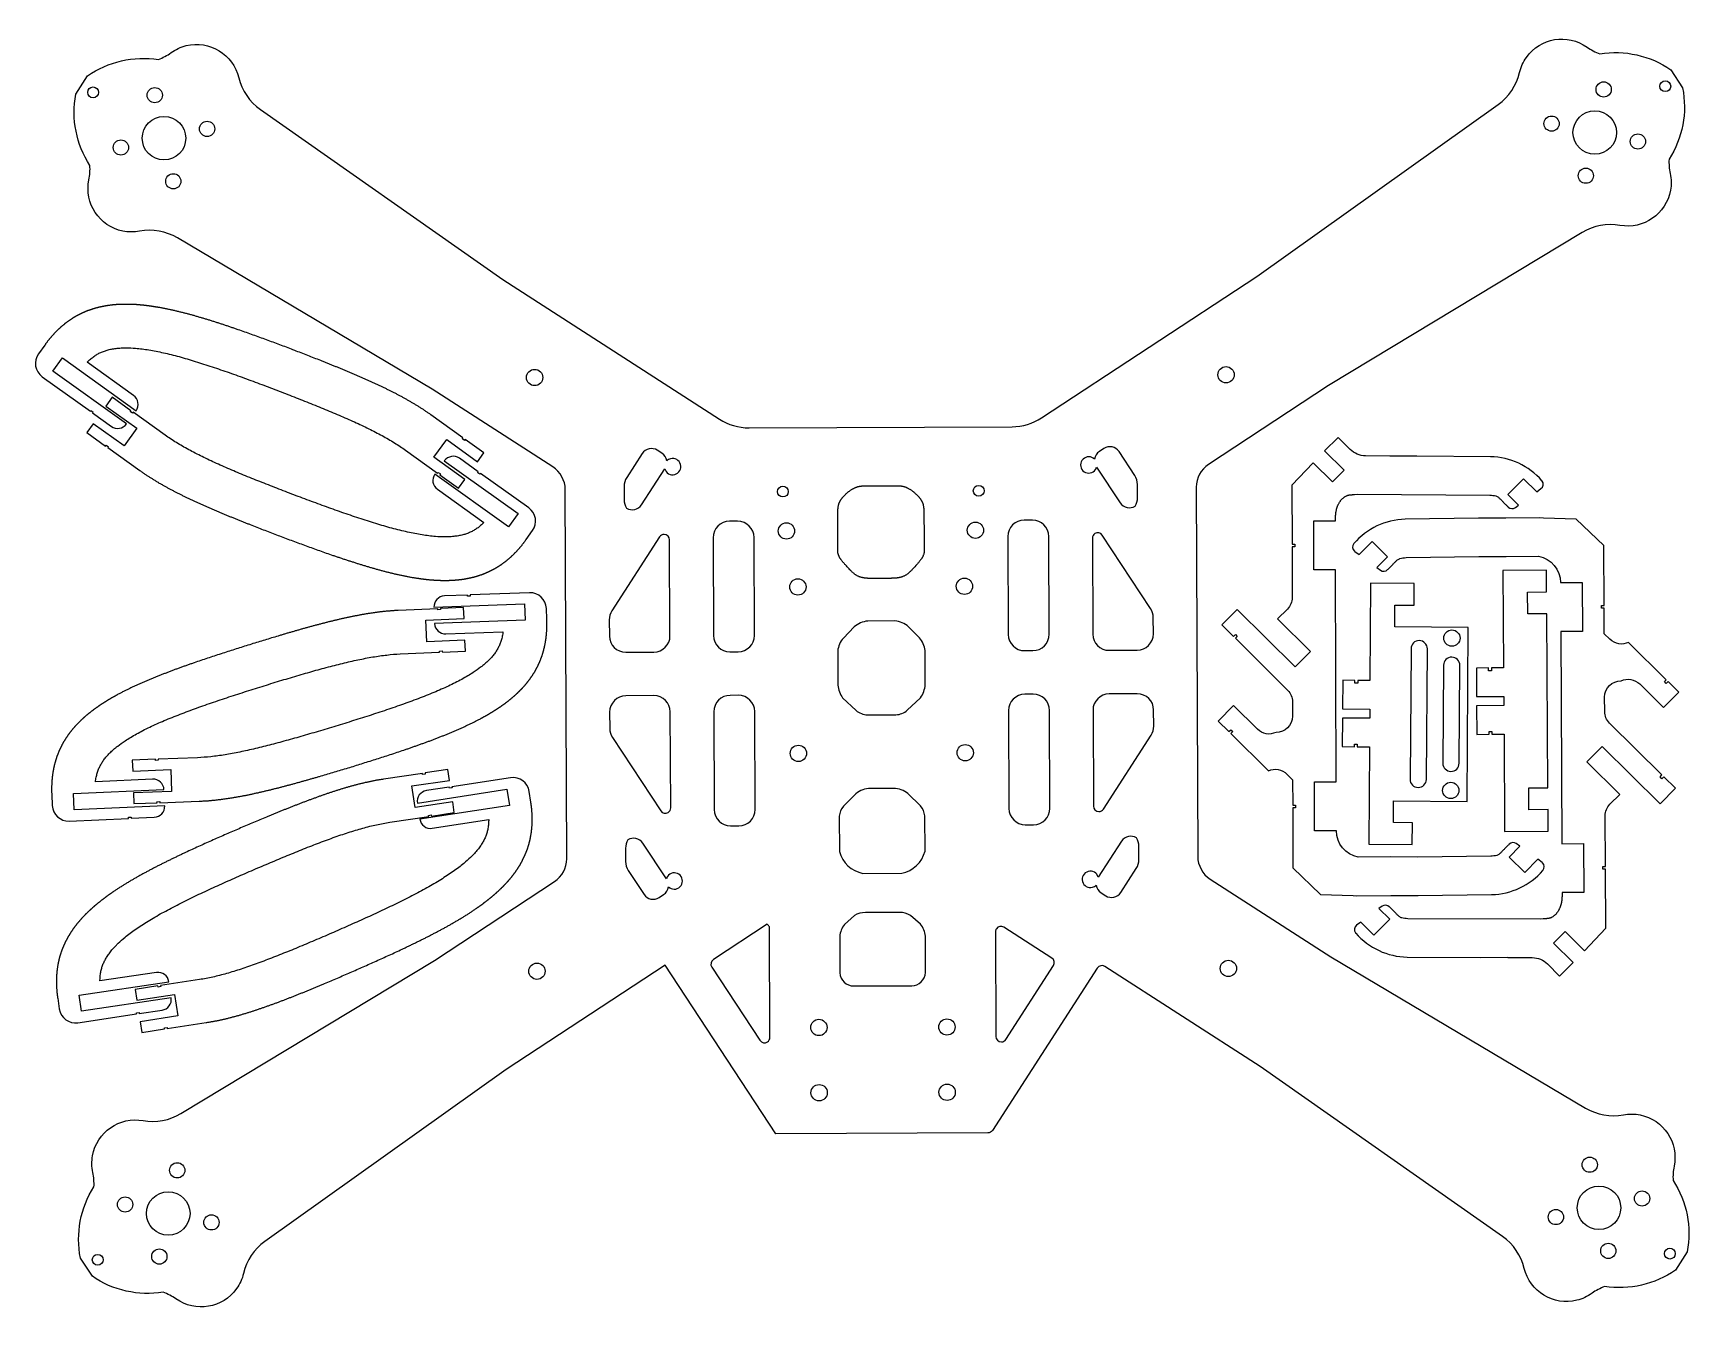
# Model space of a CAD drawing. Header units: millimetres. Extents: x 124 to 429, y -385 to -150.
import ezdxf

# ---------------------------------------------------------------- set-up
doc = ezdxf.new("R2010")
doc.units = ezdxf.units.MM
doc.header["$MEASUREMENT"] = 0
doc.layers.add('Layer 1', color=7, linetype='Continuous', lineweight=0)

msp = doc.modelspace()

# ---------------------------------------------------------------- linework, layer by layer
at = {"layer": 'Layer 1', "color": 18, "lineweight": 25, "true_color": 0x000000}
for p, q in [((258.68, -313.76), (248.79, -320.26)), ((259.2, -334.57), (259.12, -314.27)), ((248.51, -321.64), (257.36, -335.12))]:
    msp.add_line(p, q, dxfattribs=at)
for points in [[(196.88, -220.13), (196.77, -220.05), (196.65, -219.97), (196.54, -219.89), (196.42, -219.81), (196.31, -219.73), (196.19, -219.65), (196.07, -219.57), (195.96, -219.49), (195.84, -219.41), (195.72, -219.33), (195.61, -219.25), (195.49, -219.17), (195.37, -219.1), (195.25, -219.02), (195.13, -218.94), (195.01, -218.87), (194.89, -218.79), (194.77, -218.71), (194.65, -218.64), (194.53, -218.56), (194.41, -218.49), (194.29, -218.41), (194.17, -218.34), (194.05, -218.26), (193.93, -218.19), (193.81, -218.12), (193.68, -218.04), (193.56, -217.97), (193.44, -217.9), (193.32, -217.83), (193.19, -217.75), (193.07, -217.68), (192.94, -217.61), (192.82, -217.54), (192.7, -217.47), (192.57, -217.4), (192.45, -217.33), (192.32, -217.26), (192.2, -217.18), (192.07, -217.11), (191.94, -217.05), (191.82, -216.98), (191.69, -216.91), (191.56, -216.84), (191.44, -216.77), (191.31, -216.7), (191.18, -216.63), (191.06, -216.56), (190.93, -216.5), (190.8, -216.43), (190.67, -216.36), (190.54, -216.29), (190.41, -216.23), (190.28, -216.16), (190.15, -216.09), (190.02, -216.03), (189.89, -215.96), (189.76, -215.89), (189.63, -215.83), (189.5, -215.76), (189.37, -215.7), (189.24, -215.63), (189.11, -215.57), (188.98, -215.5), (188.84, -215.44), (188.71, -215.37), (188.58, -215.31), (188.45, -215.24), (188.31, -215.18), (188.18, -215.11), (188.05, -215.05), (187.91, -214.98), (187.78, -214.92), (187.65, -214.86), (187.51, -214.79), (187.38, -214.73), (187.24, -214.67), (187.11, -214.6), (186.97, -214.54), (186.84, -214.48), (186.7, -214.42), (186.57, -214.35), (186.43, -214.29), (186.29, -214.23), (186.16, -214.17), (186.02, -214.1), (185.89, -214.04), (185.75, -213.98), (185.61, -213.92), (185.47, -213.86), (185.34, -213.79), (185.2, -213.73), (185.06, -213.67), (184.92, -213.61), (184.78, -213.55), (184.65, -213.49), (184.51, -213.43), (184.37, -213.36), (184.23, -213.3), (184.09, -213.24), (183.95, -213.18), (183.81, -213.12), (183.67, -213.06), (183.53, -213), (183.39, -212.94), (183.25, -212.88), (183.11, -212.82), (182.97, -212.76), (182.83, -212.7), (182.68, -212.64), (182.54, -212.58), (182.4, -212.52), (182.26, -212.46), (182.12, -212.4), (181.98, -212.34), (181.83, -212.28), (181.69, -212.22), (181.55, -212.16), (181.41, -212.1), (181.26, -212.04), (181.12, -211.98), (180.98, -211.92), (180.83, -211.86), (180.69, -211.8), (180.55, -211.74), (180.4, -211.68), (180.26, -211.62), (180.11, -211.56), (179.97, -211.5), (179.82, -211.44), (179.68, -211.38), (179.54, -211.33), (179.39, -211.27), (179.25, -211.21), (179.1, -211.15), (178.95, -211.09), (178.81, -211.03), (178.66, -210.97), (178.52, -210.91), (178.37, -210.85), (178.23, -210.79), (178.08, -210.74), (177.93, -210.68), (177.79, -210.62), (177.64, -210.56), (177.49, -210.5), (177.35, -210.44), (177.2, -210.38), (177.05, -210.32), (176.9, -210.27), (176.76, -210.21), (176.61, -210.15), (176.31, -210.03), (176.02, -209.92), (175.72, -209.8), (175.42, -209.68), (175.13, -209.56), (174.83, -209.45), (174.53, -209.33), (174.23, -209.22), (173.93, -209.1), (173.63, -208.98), (173.33, -208.87), (173.03, -208.75), (172.73, -208.63), (172.43, -208.52), (172.13, -208.4), (171.83, -208.29), (171.52, -208.17), (171.22, -208.06), (170.92, -207.94), (170.61, -207.82), (170.31, -207.71), (170.01, -207.59), (169.7, -207.48), (169.4, -207.37), (169.09, -207.25), (168.79, -207.14), (168.48, -207.02), (168.18, -206.91), (167.87, -206.79), (167.57, -206.68), (167.26, -206.57), (166.96, -206.45), (166.65, -206.34), (166.34, -206.23), (166.04, -206.12), (165.73, -206), (165.42, -205.89), (165.12, -205.78), (164.81, -205.67), (164.5, -205.56), (164.2, -205.45), (163.89, -205.34), (163.58, -205.23), (163.27, -205.12), (162.97, -205.01), (162.66, -204.9), (162.35, -204.79), (162.04, -204.68), (161.74, -204.58), (161.43, -204.47), (161.28, -204.42), (161.12, -204.36), (160.97, -204.31), (160.81, -204.26), (160.66, -204.2), (160.51, -204.15), (160.35, -204.1), (160.2, -204.05), (160.05, -203.99), (159.89, -203.94), (159.74, -203.89), (159.59, -203.84), (159.43, -203.79), (159.28, -203.74), (159.13, -203.69), (158.97, -203.63), (158.82, -203.58), (158.67, -203.53), (158.51, -203.48), (158.36, -203.43), (158.21, -203.38), (158.05, -203.33), (157.9, -203.28), (157.75, -203.23), (157.59, -203.18), (157.44, -203.13), (157.29, -203.08), (157.13, -203.04), (156.98, -202.99), (156.83, -202.94), (156.67, -202.89), (156.52, -202.84), (156.37, -202.8), (156.22, -202.75), (156.06, -202.7), (155.91, -202.65), (155.76, -202.61), (155.61, -202.56), (155.45, -202.51), (155.3, -202.47), (155.15, -202.42), (155, -202.38), (154.84, -202.33), (154.69, -202.29), (154.54, -202.24), (154.39, -202.2), (154.24, -202.15), (154.08, -202.11), (153.93, -202.06), (153.78, -202.02), (153.63, -201.98), (153.48, -201.93), (153.33, -201.89), (153.18, -201.85), (153.02, -201.81), (152.87, -201.77), (152.72, -201.72), (152.57, -201.68), (152.42, -201.64), (152.27, -201.6), (152.12, -201.56), (151.97, -201.52), (151.82, -201.48), (151.67, -201.44), (151.52, -201.41), (151.37, -201.37), (151.22, -201.33), (151.07, -201.29), (150.92, -201.25), (150.77, -201.22), (150.62, -201.18), (150.47, -201.14), (150.32, -201.11), (150.17, -201.07), (150.02, -201.04), (149.87, -201), (149.72, -200.97), (149.57, -200.93), (149.42, -200.9), (149.27, -200.87), (149.12, -200.83), (148.98, -200.8), (148.83, -200.77), (148.68, -200.74), (148.53, -200.71), (148.38, -200.68), (148.24, -200.65), (148.09, -200.62), (147.94, -200.59), (147.79, -200.56), (147.65, -200.53), (147.5, -200.5), (147.35, -200.48), (147.2, -200.45), (147.06, -200.42), (146.91, -200.4), (146.76, -200.37), (146.69, -200.36), (146.62, -200.35), (146.54, -200.33), (146.47, -200.32), (146.4, -200.31), (146.33, -200.3), (146.25, -200.28), (146.18, -200.27), (146.11, -200.26), (146.03, -200.25), (145.96, -200.24), (145.89, -200.23), (145.82, -200.22), (145.74, -200.21), (145.67, -200.19), (145.6, -200.18), (145.52, -200.17), (145.45, -200.16), (145.38, -200.15), (145.31, -200.14), (145.23, -200.13), (145.16, -200.12), (145.09, -200.11), (145.02, -200.1), (144.95, -200.09), (144.87, -200.09), (144.8, -200.08), (144.73, -200.07), (144.66, -200.06), (144.58, -200.05), (144.51, -200.04), (144.44, -200.03), (144.37, -200.02), (144.3, -200.02), (144.22, -200.01), (144.15, -200), (144.08, -199.99), (144.01, -199.98), (143.94, -199.98), (143.87, -199.97), (143.79, -199.96), (143.72, -199.96), (143.65, -199.95), (143.58, -199.94), (143.51, -199.94), (143.44, -199.93), (143.37, -199.92), (143.29, -199.92), (143.22, -199.91), (143.15, -199.91), (143.08, -199.9), (143.01, -199.89), (142.94, -199.89), (142.87, -199.88), (142.8, -199.88), (142.73, -199.87), (142.65, -199.87), (142.58, -199.87), (142.51, -199.86), (142.44, -199.86), (142.37, -199.85), (142.3, -199.85), (142.23, -199.85), (142.16, -199.84), (142.09, -199.84), (142.02, -199.84), (141.95, -199.83), (141.88, -199.83), (141.81, -199.83), (141.74, -199.83), (141.67, -199.82), (141.6, -199.82), (141.53, -199.82), (141.46, -199.82), (141.39, -199.82), (141.32, -199.81), (141.25, -199.81), (141.18, -199.81), (141.11, -199.81), (141.04, -199.81), (140.97, -199.81), (140.9, -199.81), (140.83, -199.81), (140.76, -199.81), (140.69, -199.81), (140.62, -199.81), (140.55, -199.81), (140.48, -199.81), (140.41, -199.81), (140.34, -199.81), (140.27, -199.82), (140.2, -199.82), (140.13, -199.82), (140.07, -199.82), (140, -199.82), (139.93, -199.83), (139.86, -199.83), (139.79, -199.83), (139.72, -199.83), (139.65, -199.84), (139.58, -199.84), (139.52, -199.84), (139.45, -199.85), (139.38, -199.85), (139.31, -199.85), (139.24, -199.86), (139.17, -199.86), (139.1, -199.87), (139.04, -199.87), (138.97, -199.88), (138.9, -199.88), (138.83, -199.89), (138.76, -199.89), (138.7, -199.9), (138.63, -199.91), (138.56, -199.91), (138.49, -199.92), (138.43, -199.93), (138.36, -199.93), (138.29, -199.94), (138.22, -199.95), (138.15, -199.96), (138.09, -199.96), (138.02, -199.97), (137.95, -199.98), (137.89, -199.99), (137.82, -200), (137.75, -200.01), (137.68, -200.01), (137.62, -200.02), (137.55, -200.03), (137.48, -200.04), (137.42, -200.05), (137.35, -200.06), (137.28, -200.07), (137.22, -200.08), (137.15, -200.09), (137.08, -200.11), (137.02, -200.12), (136.95, -200.13), (136.88, -200.14), (136.82, -200.15), (136.75, -200.17), (136.69, -200.18), (136.62, -200.19), (136.55, -200.2), (136.49, -200.22), (136.42, -200.23), (136.36, -200.24), (136.29, -200.26), (136.22, -200.27), (136.16, -200.29), (136.09, -200.3), (136.03, -200.32), (135.96, -200.33), (135.9, -200.35), (135.83, -200.36), (135.77, -200.38), (135.7, -200.39), (135.64, -200.41), (135.57, -200.43), (135.51, -200.44), (135.44, -200.46), (135.38, -200.48), (135.31, -200.5), (135.25, -200.51), (135.18, -200.53), (135.12, -200.55), (135.05, -200.57), (134.99, -200.59), (134.92, -200.61), (134.86, -200.63), (134.8, -200.64), (134.73, -200.66), (134.67, -200.68), (134.6, -200.71), (134.54, -200.73), (134.48, -200.75), (134.41, -200.77), (134.35, -200.79), (134.28, -200.81), (134.22, -200.83), (134.16, -200.86), (134.09, -200.88), (134.03, -200.9), (133.97, -200.92), (133.9, -200.95), (133.84, -200.97), (133.78, -200.99), (133.71, -201.02), (133.65, -201.04), (133.59, -201.07), (133.53, -201.09), (133.46, -201.12), (133.4, -201.14), (133.34, -201.17), (133.28, -201.2), (133.21, -201.22), (133.15, -201.25), (133.09, -201.28), (133.03, -201.3), (132.96, -201.33), (132.9, -201.36), (132.84, -201.39), (132.78, -201.42), (132.72, -201.44), (132.65, -201.47), (132.59, -201.5), (132.53, -201.53), (132.47, -201.56), (132.41, -201.59), (132.35, -201.62), (132.29, -201.65), (132.22, -201.68), (132.16, -201.72), (132.1, -201.75), (132.04, -201.78), (131.98, -201.81), (131.92, -201.84), (131.86, -201.88), (131.8, -201.91), (131.74, -201.94), (131.68, -201.98), (131.62, -202.01), (131.56, -202.05), (131.5, -202.08), (131.43, -202.12), (131.37, -202.15), (131.31, -202.19), (131.25, -202.22), (131.19, -202.26), (131.13, -202.3), (131.08, -202.33), (131.02, -202.37), (130.96, -202.41), (130.9, -202.45), (130.84, -202.48), (130.78, -202.52), (130.72, -202.56), (130.66, -202.6), (130.6, -202.64), (130.54, -202.68), (130.48, -202.72), (130.42, -202.76), (130.36, -202.8), (130.31, -202.84), (130.25, -202.88), (130.19, -202.93), (130.13, -202.97), (130.07, -203.01), (130.01, -203.05), (129.96, -203.1), (129.9, -203.14), (129.84, -203.18), (129.78, -203.23), (129.72, -203.27), (129.67, -203.32), (129.61, -203.36), (129.55, -203.41), (129.49, -203.45), (129.44, -203.5), (129.38, -203.55), (129.32, -203.59), (129.26, -203.64), (129.21, -203.69), (129.15, -203.74), (129.09, -203.79), (129.04, -203.83), (128.98, -203.88), (128.92, -203.93), (128.87, -203.98), (128.81, -204.03), (128.75, -204.08), (128.7, -204.13), (128.64, -204.19), (128.58, -204.24), (128.53, -204.29), (128.47, -204.34), (128.42, -204.39), (128.36, -204.45), (128.3, -204.5), (128.25, -204.55), (128.19, -204.61), (128.14, -204.66), (128.08, -204.72), (128.03, -204.77), (127.97, -204.83), (127.92, -204.89), (127.86, -204.94), (127.81, -205), (127.75, -205.06), (127.7, -205.11), (127.64, -205.17), (127.59, -205.23), (127.53, -205.29), (127.48, -205.35), (127.43, -205.41), (127.37, -205.47), (127.32, -205.53), (127.26, -205.59), (127.21, -205.65), (127.16, -205.71), (127.1, -205.77), (127.05, -205.83), (127, -205.9), (126.94, -205.96), (126.89, -206.02), (126.84, -206.09), (126.78, -206.15), (126.73, -206.22), (126.68, -206.28), (126.62, -206.35), (126.57, -206.41), (126.52, -206.48), (126.47, -206.55), (126.41, -206.61), (126.36, -206.68), (126.31, -206.75), (126.26, -206.82), (126.21, -206.89), (126.15, -206.96), (126.1, -207.03), (126.05, -207.1), (126, -207.17), (125.95, -207.24), (125.9, -207.31)], [(148.03, -223.86), (142.13, -219.65), (142.02, -219.81), (141.61, -219.52), (141.73, -219.36), (138.27, -216.88), (137.11, -218.51), (142.8, -222.58), (140.48, -225.84), (134.78, -221.76), (133.62, -223.39), (137.07, -225.86), (137.19, -225.7), (137.6, -225.99), (137.48, -226.15), (143.38, -230.37)], [(192.22, -226.63), (198.1, -230.86), (198.22, -230.7), (198.63, -230.99), (198.51, -231.15), (201.96, -233.63), (203.13, -232.01), (197.44, -227.92), (199.78, -224.68), (205.46, -228.76), (206.63, -227.14), (203.18, -224.66), (203.06, -224.82), (202.66, -224.53), (202.77, -224.36), (196.88, -220.13)], [(143.38, -230.37), (143.49, -230.45), (143.61, -230.53), (143.72, -230.61), (143.84, -230.7), (143.96, -230.78), (144.07, -230.86), (144.19, -230.94), (144.31, -231.01), (144.42, -231.09), (144.54, -231.17), (144.66, -231.25), (144.78, -231.33), (144.9, -231.4), (145.01, -231.48), (145.13, -231.56), (145.25, -231.63), (145.37, -231.71), (145.49, -231.79), (145.61, -231.86), (145.73, -231.94), (145.85, -232.01), (145.97, -232.09), (146.1, -232.16), (146.22, -232.23), (146.34, -232.31), (146.46, -232.38), (146.58, -232.45), (146.71, -232.53), (146.83, -232.6), (146.95, -232.67), (147.08, -232.74), (147.2, -232.82), (147.32, -232.89), (147.45, -232.96), (147.57, -233.03), (147.7, -233.1), (147.82, -233.17), (147.95, -233.24), (148.07, -233.31), (148.2, -233.38), (148.33, -233.45), (148.45, -233.52), (148.58, -233.59), (148.71, -233.66), (148.83, -233.72), (148.96, -233.79), (149.09, -233.86), (149.22, -233.93), (149.34, -234), (149.47, -234.06), (149.6, -234.13), (149.73, -234.2), (149.86, -234.26), (149.99, -234.33), (150.12, -234.4), (150.25, -234.46), (150.38, -234.53), (150.51, -234.6), (150.64, -234.66), (150.77, -234.73), (150.9, -234.79), (151.03, -234.86), (151.16, -234.92), (151.3, -234.99), (151.43, -235.05), (151.56, -235.12), (151.69, -235.18), (151.83, -235.24), (151.96, -235.31), (152.09, -235.37), (152.23, -235.44), (152.36, -235.5), (152.49, -235.56), (152.63, -235.63), (152.76, -235.69), (152.9, -235.75), (153.03, -235.82), (153.17, -235.88), (153.3, -235.94), (153.44, -236), (153.57, -236.07), (153.71, -236.13), (153.84, -236.19), (153.98, -236.25), (154.12, -236.32), (154.25, -236.38), (154.39, -236.44), (154.53, -236.5), (154.67, -236.56), (154.8, -236.62), (154.94, -236.69), (155.08, -236.75), (155.22, -236.81), (155.36, -236.87), (155.49, -236.93), (155.63, -236.99), (155.77, -237.05), (155.91, -237.11), (156.05, -237.17), (156.19, -237.23), (156.33, -237.29), (156.47, -237.35), (156.61, -237.42), (156.75, -237.48), (156.89, -237.54), (157.03, -237.6), (157.17, -237.66), (157.31, -237.72), (157.45, -237.78), (157.59, -237.84), (157.74, -237.9), (157.88, -237.96), (158.02, -238.02), (158.16, -238.07), (158.3, -238.13), (158.45, -238.19), (158.59, -238.25), (158.73, -238.31), (158.87, -238.37), (159.02, -238.43), (159.16, -238.49), (159.3, -238.55), (159.45, -238.61), (159.59, -238.67), (159.74, -238.73), (159.88, -238.79), (160.02, -238.85), (160.17, -238.9), (160.31, -238.96), (160.46, -239.02), (160.6, -239.08), (160.75, -239.14), (160.89, -239.2), (161.04, -239.26), (161.18, -239.32), (161.33, -239.37), (161.47, -239.43), (161.62, -239.49), (161.77, -239.55), (161.91, -239.61), (162.06, -239.67), (162.21, -239.73), (162.35, -239.78), (162.5, -239.84), (162.65, -239.9), (162.79, -239.96), (162.94, -240.02), (163.09, -240.08), (163.23, -240.14), (163.38, -240.19), (163.53, -240.25), (163.68, -240.31), (163.97, -240.43), (164.27, -240.54), (164.57, -240.66), (164.86, -240.77), (165.16, -240.89), (165.46, -241.01), (165.76, -241.12), (166.06, -241.24), (166.36, -241.35), (166.66, -241.47), (166.96, -241.59), (167.26, -241.7), (167.56, -241.82), (167.86, -241.93), (168.16, -242.05), (168.46, -242.16), (168.77, -242.28), (169.07, -242.39), (169.37, -242.51), (169.68, -242.62), (169.98, -242.73), (170.28, -242.85), (170.59, -242.96), (170.89, -243.08), (171.2, -243.19), (171.5, -243.3), (171.81, -243.42), (172.11, -243.53), (172.42, -243.65), (172.73, -243.76), (173.03, -243.87), (173.34, -243.98), (173.64, -244.1), (173.95, -244.21), (174.26, -244.32), (174.56, -244.43), (174.87, -244.54), (175.18, -244.65), (175.49, -244.76), (175.79, -244.87), (176.1, -244.98), (176.41, -245.09), (176.72, -245.2), (177.02, -245.31), (177.33, -245.42), (177.64, -245.53), (177.95, -245.64), (178.25, -245.74), (178.56, -245.85), (178.87, -245.96), (179.02, -246.01), (179.18, -246.06), (179.33, -246.11), (179.48, -246.17), (179.64, -246.22), (179.79, -246.27), (179.95, -246.32), (180.1, -246.38), (180.25, -246.43), (180.41, -246.48), (180.56, -246.53), (180.71, -246.58), (180.87, -246.63), (181.02, -246.68), (181.17, -246.73), (181.33, -246.78), (181.48, -246.84), (181.64, -246.89), (181.79, -246.94), (181.94, -246.99), (182.1, -247.04), (182.25, -247.09), (182.4, -247.13), (182.56, -247.18), (182.71, -247.23), (182.86, -247.28), (183.02, -247.33), (183.17, -247.38), (183.32, -247.43), (183.47, -247.48), (183.63, -247.52), (183.78, -247.57), (183.93, -247.62), (184.09, -247.67), (184.24, -247.71), (184.39, -247.76), (184.54, -247.81), (184.7, -247.85), (184.85, -247.9), (185, -247.94), (185.15, -247.99), (185.31, -248.03), (185.46, -248.08), (185.61, -248.12), (185.76, -248.17), (185.91, -248.21), (186.07, -248.26), (186.22, -248.3), (186.37, -248.34), (186.52, -248.39), (186.67, -248.43), (186.83, -248.47), (186.98, -248.51), (187.13, -248.56), (187.28, -248.6), (187.43, -248.64), (187.58, -248.68), (187.73, -248.72), (187.88, -248.76), (188.04, -248.8), (188.19, -248.84), (188.34, -248.88), (188.49, -248.92), (188.64, -248.96), (188.79, -249), (188.94, -249.03), (189.09, -249.07), (189.24, -249.11), (189.39, -249.15), (189.54, -249.18), (189.69, -249.22), (189.84, -249.26), (189.99, -249.29), (190.14, -249.33), (190.29, -249.36), (190.44, -249.4), (190.59, -249.43), (190.74, -249.46), (190.88, -249.5), (191.03, -249.53), (191.18, -249.56), (191.33, -249.59), (191.48, -249.63), (191.63, -249.66), (191.78, -249.69), (191.92, -249.72), (192.07, -249.75), (192.22, -249.78), (192.37, -249.81), (192.51, -249.83), (192.66, -249.86), (192.81, -249.89), (192.96, -249.92), (193.1, -249.94), (193.25, -249.97), (193.4, -250), (193.54, -250.02), (193.62, -250.03), (193.69, -250.05), (193.76, -250.06), (193.84, -250.07), (193.91, -250.08), (193.98, -250.09), (194.06, -250.11), (194.13, -250.12), (194.2, -250.13), (194.27, -250.14), (194.35, -250.15), (194.42, -250.16), (194.49, -250.17), (194.57, -250.18), (194.64, -250.19), (194.71, -250.2), (194.78, -250.22), (194.86, -250.23), (194.93, -250.24), (195, -250.25), (195.07, -250.26), (195.15, -250.26), (195.22, -250.27), (195.29, -250.28), (195.36, -250.29), (195.44, -250.3), (195.51, -250.31), (195.58, -250.32), (195.65, -250.33), (195.72, -250.34), (195.8, -250.35), (195.87, -250.35), (195.94, -250.36), (196.01, -250.37), (196.08, -250.38), (196.16, -250.39), (196.23, -250.39), (196.3, -250.4), (196.37, -250.41), (196.44, -250.41), (196.51, -250.42), (196.59, -250.43), (196.66, -250.44), (196.73, -250.44), (196.8, -250.45), (196.87, -250.45), (196.94, -250.46), (197.01, -250.47), (197.09, -250.47), (197.16, -250.48), (197.23, -250.48), (197.3, -250.49), (197.37, -250.49), (197.44, -250.5), (197.51, -250.5), (197.58, -250.51), (197.65, -250.51), (197.73, -250.52), (197.8, -250.52), (197.87, -250.52), (197.94, -250.53), (198.01, -250.53), (198.08, -250.54), (198.15, -250.54), (198.22, -250.54), (198.29, -250.54), (198.36, -250.55), (198.43, -250.55), (198.5, -250.55), (198.57, -250.55), (198.64, -250.56), (198.71, -250.56), (198.78, -250.56), (198.85, -250.56), (198.92, -250.56), (198.99, -250.56), (199.06, -250.57), (199.13, -250.57), (199.2, -250.57), (199.27, -250.57), (199.34, -250.57), (199.41, -250.57), (199.48, -250.57), (199.55, -250.57), (199.62, -250.57), (199.69, -250.57), (199.76, -250.57), (199.83, -250.57), (199.9, -250.56), (199.97, -250.56), (200.04, -250.56), (200.1, -250.56), (200.17, -250.56), (200.24, -250.56), (200.31, -250.55), (200.38, -250.55), (200.45, -250.55), (200.52, -250.55), (200.59, -250.54), (200.66, -250.54), (200.72, -250.54), (200.79, -250.53), (200.86, -250.53), (200.93, -250.52), (201, -250.52), (201.07, -250.52), (201.14, -250.51), (201.2, -250.51), (201.27, -250.5), (201.34, -250.5), (201.41, -250.49), (201.48, -250.48), (201.54, -250.48), (201.61, -250.47), (201.68, -250.47), (201.75, -250.46), (201.82, -250.45), (201.88, -250.45), (201.95, -250.44), (202.02, -250.43), (202.09, -250.42), (202.15, -250.42), (202.22, -250.41), (202.29, -250.4), (202.36, -250.39), (202.42, -250.38), (202.49, -250.38), (202.56, -250.37), (202.62, -250.36), (202.69, -250.35), (202.76, -250.34), (202.82, -250.33), (202.89, -250.32), (202.96, -250.31), (203.02, -250.3), (203.09, -250.29), (203.16, -250.27), (203.22, -250.26), (203.29, -250.25), (203.36, -250.24), (203.42, -250.23), (203.49, -250.22), (203.56, -250.2), (203.62, -250.19), (203.69, -250.18), (203.75, -250.17), (203.82, -250.15), (203.89, -250.14), (203.95, -250.12), (204.02, -250.11), (204.08, -250.1), (204.15, -250.08), (204.21, -250.07), (204.28, -250.05), (204.35, -250.04), (204.41, -250.02), (204.48, -250.01), (204.54, -249.99), (204.61, -249.97), (204.67, -249.96), (204.74, -249.94), (204.8, -249.92), (204.87, -249.91), (204.93, -249.89), (205, -249.87), (205.06, -249.85), (205.12, -249.83), (205.19, -249.82), (205.25, -249.8), (205.32, -249.78), (205.38, -249.76), (205.45, -249.74), (205.51, -249.72), (205.57, -249.7), (205.64, -249.68), (205.7, -249.66), (205.77, -249.64), (205.83, -249.62), (205.89, -249.6), (205.96, -249.57), (206.02, -249.55), (206.09, -249.53), (206.15, -249.51), (206.21, -249.48), (206.28, -249.46), (206.34, -249.44), (206.4, -249.42), (206.47, -249.39), (206.53, -249.37), (206.59, -249.34), (206.65, -249.32), (206.72, -249.29), (206.78, -249.27), (206.84, -249.24), (206.9, -249.22), (206.97, -249.19), (207.03, -249.16), (207.09, -249.14), (207.15, -249.11), (207.22, -249.08), (207.28, -249.06), (207.34, -249.03), (207.4, -249), (207.47, -248.97), (207.53, -248.94), (207.59, -248.92), (207.65, -248.89), (207.71, -248.86), (207.77, -248.83), (207.84, -248.8), (207.9, -248.77), (207.96, -248.74), (208.02, -248.71), (208.08, -248.67), (208.14, -248.64), (208.2, -248.61), (208.26, -248.58), (208.32, -248.55), (208.39, -248.51), (208.45, -248.48), (208.51, -248.45), (208.57, -248.41), (208.63, -248.38), (208.69, -248.35), (208.75, -248.31), (208.81, -248.28), (208.87, -248.24), (208.93, -248.21), (208.99, -248.17), (209.05, -248.13), (209.11, -248.1), (209.17, -248.06), (209.23, -248.02), (209.29, -247.99), (209.35, -247.95), (209.41, -247.91), (209.47, -247.87), (209.53, -247.83), (209.58, -247.79), (209.64, -247.75), (209.7, -247.72), (209.76, -247.68), (209.82, -247.64), (209.88, -247.59), (209.94, -247.55), (210, -247.51), (210.05, -247.47), (210.11, -247.43), (210.17, -247.39), (210.23, -247.34), (210.29, -247.3), (210.35, -247.26), (210.4, -247.21), (210.46, -247.17), (210.52, -247.13), (210.58, -247.08), (210.64, -247.04), (210.69, -246.99), (210.75, -246.94), (210.81, -246.9), (210.87, -246.85), (210.92, -246.81), (210.98, -246.76), (211.04, -246.71), (211.09, -246.66), (211.15, -246.61), (211.21, -246.57), (211.26, -246.52), (211.32, -246.47), (211.38, -246.42), (211.43, -246.37), (211.49, -246.32), (211.55, -246.27), (211.6, -246.22), (211.66, -246.17), (211.71, -246.11), (211.77, -246.06), (211.83, -246.01), (211.88, -245.96), (211.94, -245.9), (211.99, -245.85), (212.05, -245.8), (212.1, -245.74), (212.16, -245.69), (212.21, -245.63), (212.27, -245.58), (212.32, -245.52), (212.38, -245.46), (212.43, -245.41), (212.49, -245.35), (212.54, -245.29), (212.6, -245.23), (212.65, -245.18), (212.71, -245.12), (212.76, -245.06), (212.82, -245), (212.87, -244.94), (212.92, -244.88), (212.98, -244.82), (213.03, -244.76), (213.09, -244.7), (213.14, -244.64), (213.19, -244.57), (213.25, -244.51), (213.3, -244.45), (213.35, -244.39), (213.41, -244.32), (213.46, -244.26), (213.51, -244.19), (213.56, -244.13), (213.62, -244.06), (213.67, -244), (213.72, -243.93), (213.77, -243.87), (213.83, -243.8), (213.88, -243.73), (213.93, -243.66), (213.98, -243.6), (214.04, -243.53), (214.09, -243.46), (214.14, -243.39), (214.19, -243.32), (214.24, -243.25), (214.29, -243.18), (214.35, -243.11), (214.4, -243.04)], [(279.63, -250.2), (279.53, -250.2), (279.44, -250.2), (279.34, -250.2), (279.25, -250.2), (279.16, -250.2), (279.08, -250.2), (279, -250.2), (278.92, -250.2), (278.84, -250.2), (278.76, -250.2), (278.69, -250.2), (278.62, -250.2), (278.55, -250.2), (278.49, -250.2), (278.42, -250.2), (278.36, -250.2), (278.3, -250.2), (278.24, -250.2), (278.18, -250.2), (278.13, -250.2), (278.08, -250.2), (278.02, -250.2), (277.97, -250.2), (277.93, -250.2), (277.88, -250.2), (277.83, -250.2), (277.79, -250.2), (277.75, -250.2), (277.71, -250.2), (277.67, -250.2), (277.59, -250.2), (277.52, -250.2), (277.45, -250.19), (277.38, -250.19), (277.32, -250.19), (277.27, -250.19), (277.21, -250.19), (277.16, -250.19), (277.11, -250.18), (277.06, -250.18), (277.01, -250.18), (276.97, -250.17), (276.93, -250.17), (276.88, -250.17), (276.84, -250.16), (276.77, -250.16), (276.69, -250.15), (276.62, -250.14), (276.55, -250.13), (276.49, -250.12), (276.42, -250.11), (276.36, -250.1), (276.3, -250.08), (276.25, -250.07), (276.19, -250.06), (276.13, -250.04), (276.02, -250.01), (275.92, -249.98), (275.81, -249.95), (275.71, -249.92), (275.61, -249.88), (275.51, -249.84), (275.42, -249.8), (275.33, -249.76), (275.24, -249.71), (275.15, -249.66), (275.07, -249.61), (274.98, -249.56), (274.9, -249.51), (274.82, -249.45), (274.74, -249.39), (274.66, -249.32), (274.58, -249.25), (274.5, -249.18), (274.42, -249.11), (274.33, -249.04), (274.25, -248.96), (274.16, -248.88), (274.08, -248.79), (273.99, -248.71), (273.91, -248.62), (273.74, -248.45), (273.57, -248.27), (273.4, -248.09), (273.24, -247.91), (273.07, -247.72), (272.99, -247.63), (272.91, -247.54), (272.83, -247.45), (272.76, -247.36), (272.68, -247.28), (272.61, -247.19), (272.54, -247.11), (272.48, -247.03), (272.41, -246.95), (272.35, -246.87), (272.3, -246.79), (272.25, -246.72), (272.2, -246.65), (272.15, -246.58), (272.11, -246.52), (272.07, -246.45), (272.03, -246.39), (272, -246.34), (271.97, -246.28), (271.94, -246.22), (271.91, -246.17), (271.89, -246.11), (271.87, -246.06), (271.84, -246.01), (271.8, -245.9), (271.77, -245.79), (271.75, -245.73), (271.74, -245.68), (271.72, -245.63), (271.71, -245.58), (271.7, -245.53), (271.69, -245.48), (271.69, -245.43), (271.68, -245.39), (271.68, -245.35), (271.67, -245.31), (271.67, -245.22), (271.66, -245.14), (271.66, -245.1), (271.66, -245.05), (271.66, -245), (271.66, -244.97), (271.66, -244.95), (271.66, -244.92), (271.66, -244.89), (271.66, -244.85), (271.66, -244.82), (271.66, -244.78), (271.66, -244.75), (271.66, -244.71), (271.66, -244.66), (271.66, -244.62), (271.66, -244.57), (271.66, -244.53), (271.66, -244.48), (271.66, -244.43), (271.66, -244.37), (271.67, -244.32), (271.67, -244.26), (271.67, -244.2), (271.67, -244.15), (271.67, -244.03), (271.67, -243.9), (271.68, -243.77), (271.68, -243.65), (271.68, -243.52), (271.68, -243.26), (271.68, -242.99), (271.68, -242.47), (271.68, -242.21), (271.68, -241.95), (271.68, -241.83), (271.68, -241.7), (271.68, -241.58), (271.68, -241.46), (271.68, -241.34), (271.68, -241.22), (271.68, -240.99), (271.68, -240.75), (271.68, -240.52), (271.67, -240.4), (271.67, -240.28), (271.67, -240.15), (271.67, -240.03), (271.67, -239.96), (271.67, -239.89), (271.67, -239.82), (271.67, -239.76), (271.67, -239.68), (271.67, -239.61), (271.67, -239.54), (271.67, -239.46), (271.67, -239.31), (271.67, -239.15), (271.67, -238.99), (271.67, -238.83), (271.67, -238.67), (271.67, -238.52), (271.67, -238.44), (271.67, -238.36), (271.67, -238.29), (271.67, -238.22), (271.67, -238.15), (271.67, -238.09), (271.67, -238.02), (271.68, -237.96), (271.68, -237.9), (271.68, -237.85), (271.68, -237.79), (271.68, -237.74), (271.68, -237.69), (271.69, -237.65), (271.69, -237.6), (271.69, -237.56), (271.69, -237.52), (271.7, -237.48), (271.7, -237.41), (271.71, -237.33), (271.72, -237.26), (271.72, -237.2), (271.73, -237.13), (271.75, -237), (271.78, -236.87), (271.79, -236.81), (271.8, -236.74), (271.82, -236.68), (271.83, -236.62), (271.85, -236.56), (271.87, -236.51), (271.88, -236.45), (271.9, -236.39), (271.93, -236.33), (271.95, -236.28), (271.97, -236.22), (272, -236.16), (272.03, -236.1), (272.06, -236.04), (272.09, -235.99), (272.12, -235.93), (272.16, -235.87), (272.19, -235.81), (272.23, -235.75), (272.27, -235.69), (272.31, -235.63), (272.35, -235.58), (272.4, -235.52), (272.45, -235.46), (272.5, -235.39), (272.55, -235.33), (272.61, -235.26), (272.67, -235.19), (272.73, -235.12), (272.8, -235.05), (272.87, -234.98), (272.94, -234.9), (273.09, -234.75), (273.16, -234.68), (273.23, -234.61), (273.3, -234.55), (273.37, -234.48), (273.44, -234.42), (273.51, -234.36), (273.57, -234.31), (273.64, -234.25), (273.71, -234.19), (273.79, -234.14), (273.87, -234.08), (273.95, -234.03), (274.03, -233.97), (274.12, -233.91), (274.21, -233.86), (274.31, -233.8), (274.4, -233.75), (274.49, -233.7), (274.58, -233.65), (274.67, -233.6), (274.75, -233.56), (274.83, -233.52), (274.91, -233.49), (274.99, -233.46), (275.06, -233.43), (275.14, -233.4), (275.21, -233.37), (275.28, -233.35), (275.35, -233.33), (275.42, -233.31), (275.49, -233.29), (275.57, -233.27), (275.61, -233.26), (275.65, -233.26), (275.69, -233.25), (275.73, -233.24), (275.78, -233.24), (275.82, -233.23), (275.87, -233.22), (275.92, -233.22), (275.97, -233.21), (276.02, -233.21), (276.08, -233.2), (276.13, -233.2), (276.19, -233.2), (276.25, -233.19), (276.31, -233.19), (276.37, -233.19), (276.49, -233.18), (276.62, -233.18), (276.88, -233.18), (277.14, -233.18), (277.27, -233.17), (277.41, -233.17), (277.48, -233.17), (277.55, -233.17), (277.62, -233.17), (277.7, -233.17), (277.78, -233.17), (277.86, -233.17), (277.94, -233.17), (278.03, -233.17), (278.13, -233.17), (278.17, -233.17), (278.22, -233.17), (278.28, -233.17), (278.33, -233.17), (278.38, -233.17), (278.44, -233.17), (278.49, -233.17), (278.55, -233.17), (278.61, -233.17), (278.67, -233.17), (278.74, -233.17), (278.8, -233.17), (278.87, -233.17), (278.94, -233.17), (279.01, -233.17), (279.08, -233.17), (279.16, -233.17), (279.23, -233.17), (279.31, -233.17), (279.4, -233.17), (279.48, -233.17), (279.57, -233.17)], [(279.57, -233.17), (279.65, -233.17), (279.74, -233.17), (279.82, -233.16), (279.9, -233.16), (279.98, -233.16), (280.05, -233.16), (280.12, -233.16), (280.2, -233.16), (280.26, -233.16), (280.33, -233.16), (280.4, -233.16), (280.46, -233.16), (280.52, -233.16), (280.58, -233.16), (280.64, -233.16), (280.7, -233.16), (280.75, -233.16), (280.81, -233.16), (280.86, -233.16), (280.91, -233.16), (280.96, -233.16), (281.01, -233.16), (281.1, -233.16), (281.19, -233.16), (281.27, -233.16), (281.36, -233.16), (281.43, -233.16), (281.51, -233.16), (281.58, -233.16), (281.66, -233.16), (281.73, -233.16), (281.86, -233.16), (281.99, -233.16), (282.26, -233.16), (282.51, -233.16), (282.64, -233.16), (282.77, -233.16), (282.83, -233.16), (282.89, -233.17), (282.94, -233.17), (283, -233.17), (283.06, -233.18), (283.11, -233.18), (283.16, -233.18), (283.21, -233.19), (283.26, -233.19), (283.31, -233.2), (283.36, -233.21), (283.4, -233.21), (283.45, -233.22), (283.49, -233.23), (283.53, -233.23), (283.57, -233.24), (283.64, -233.26), (283.72, -233.28), (283.79, -233.3), (283.86, -233.32), (283.93, -233.34), (284, -233.36), (284.07, -233.39), (284.15, -233.42), (284.22, -233.45), (284.3, -233.49), (284.38, -233.52), (284.47, -233.57), (284.56, -233.61), (284.65, -233.66), (284.74, -233.71), (284.83, -233.76), (284.93, -233.81), (285.02, -233.87), (285.11, -233.93), (285.19, -233.98), (285.27, -234.04), (285.35, -234.09), (285.43, -234.15), (285.5, -234.2), (285.57, -234.26), (285.64, -234.32), (285.7, -234.37), (285.77, -234.43), (285.84, -234.5), (285.91, -234.56), (285.98, -234.63), (286.06, -234.7), (286.2, -234.85), (286.28, -234.92), (286.35, -235), (286.42, -235.07), (286.48, -235.14), (286.54, -235.21), (286.6, -235.27), (286.65, -235.34), (286.71, -235.4), (286.75, -235.46), (286.8, -235.52), (286.84, -235.58), (286.88, -235.64), (286.92, -235.69), (286.96, -235.75), (287, -235.81), (287.03, -235.87), (287.06, -235.93), (287.1, -235.98), (287.13, -236.04), (287.16, -236.1), (287.18, -236.16), (287.21, -236.22), (287.23, -236.27), (287.25, -236.33), (287.27, -236.39), (287.29, -236.44), (287.31, -236.5), (287.33, -236.56), (287.34, -236.62), (287.36, -236.68), (287.37, -236.74), (287.38, -236.81), (287.41, -236.94), (287.43, -237.07), (287.44, -237.13), (287.45, -237.2), (287.46, -237.27), (287.46, -237.34), (287.47, -237.42), (287.47, -237.46), (287.48, -237.5), (287.48, -237.54), (287.48, -237.59), (287.49, -237.63), (287.49, -237.68), (287.49, -237.73), (287.49, -237.78), (287.49, -237.84), (287.5, -237.9), (287.5, -237.96), (287.5, -238.02), (287.5, -238.09), (287.5, -238.16), (287.5, -238.23), (287.5, -238.3), (287.5, -238.38), (287.51, -238.45), (287.51, -238.61), (287.51, -238.77), (287.51, -238.93), (287.51, -239.09), (287.51, -239.25), (287.51, -239.4), (287.51, -239.48), (287.51, -239.55), (287.51, -239.62), (287.51, -239.69), (287.51, -239.76), (287.51, -239.83), (287.51, -239.9), (287.51, -239.96), (287.51, -240.09), (287.51, -240.22), (287.52, -240.34), (287.52, -240.46), (287.52, -240.69), (287.52, -240.92), (287.52, -241.16), (287.52, -241.28), (287.52, -241.4), (287.52, -241.52), (287.52, -241.64), (287.52, -241.76), (287.52, -241.89), (287.52, -242.15), (287.52, -242.41), (287.53, -242.93), (287.53, -243.19), (287.53, -243.45), (287.54, -243.58), (287.54, -243.71), (287.54, -243.84), (287.55, -243.96), (287.55, -244.08), (287.55, -244.14), (287.55, -244.2), (287.56, -244.26), (287.56, -244.31), (287.56, -244.36), (287.56, -244.41), (287.56, -244.46), (287.56, -244.51), (287.56, -244.56), (287.56, -244.6), (287.57, -244.64), (287.57, -244.68), (287.57, -244.72), (287.57, -244.76), (287.57, -244.79), (287.57, -244.82), (287.57, -244.85), (287.57, -244.88), (287.57, -244.91), (287.57, -244.94), (287.57, -244.99), (287.56, -245.03), (287.56, -245.08), (287.56, -245.16), (287.56, -245.24), (287.55, -245.28), (287.55, -245.33), (287.54, -245.37), (287.54, -245.42), (287.53, -245.46), (287.52, -245.51), (287.51, -245.57), (287.49, -245.62), (287.48, -245.67), (287.46, -245.73), (287.43, -245.84), (287.39, -245.94), (287.37, -246), (287.34, -246.05), (287.32, -246.11), (287.29, -246.16), (287.27, -246.22), (287.24, -246.27), (287.2, -246.33), (287.17, -246.39), (287.13, -246.46), (287.09, -246.52), (287.04, -246.59), (286.99, -246.66), (286.94, -246.74), (286.89, -246.81), (286.83, -246.89), (286.77, -246.97), (286.7, -247.05), (286.63, -247.14), (286.56, -247.22), (286.49, -247.31), (286.41, -247.4), (286.33, -247.49), (286.26, -247.58), (286.18, -247.67), (286.01, -247.85), (285.85, -248.04), (285.68, -248.22), (285.52, -248.4), (285.35, -248.58), (285.26, -248.67), (285.18, -248.75), (285.09, -248.83), (285.01, -248.91), (284.92, -248.99), (284.84, -249.07), (284.76, -249.14), (284.68, -249.22), (284.6, -249.28), (284.52, -249.35), (284.44, -249.41), (284.36, -249.47), (284.28, -249.52), (284.2, -249.58), (284.11, -249.63), (284.03, -249.68), (283.94, -249.72), (283.85, -249.77), (283.75, -249.81), (283.65, -249.85), (283.56, -249.88), (283.45, -249.92), (283.35, -249.95), (283.24, -249.99), (283.13, -250.02), (283.08, -250.03), (283.02, -250.04), (282.96, -250.06), (282.9, -250.07), (282.84, -250.08), (282.78, -250.09), (282.71, -250.1), (282.65, -250.11), (282.57, -250.12), (282.5, -250.13), (282.42, -250.14), (282.38, -250.15), (282.34, -250.15), (282.3, -250.15), (282.25, -250.16), (282.21, -250.16), (282.16, -250.16), (282.11, -250.17), (282.06, -250.17), (282, -250.17), (281.94, -250.17), (281.88, -250.18), (281.82, -250.18), (281.75, -250.18), (281.68, -250.18), (281.6, -250.18), (281.56, -250.18), (281.52, -250.18), (281.48, -250.19), (281.43, -250.19), (281.39, -250.19), (281.34, -250.19), (281.29, -250.19), (281.24, -250.19), (281.19, -250.19), (281.14, -250.19), (281.08, -250.19), (281.03, -250.19), (280.97, -250.19), (280.91, -250.19), (280.85, -250.19), (280.78, -250.19), (280.72, -250.19), (280.65, -250.19), (280.58, -250.19), (280.5, -250.19), (280.43, -250.19), (280.35, -250.19), (280.27, -250.19), (280.19, -250.19), (280.1, -250.2), (280.01, -250.2), (279.92, -250.2), (279.83, -250.2), (279.73, -250.2), (279.63, -250.2)], [(363.15, -239.61), (363.15, -239.44), (363.15, -239.26), (363.16, -239.09), (363.16, -238.92), (363.17, -238.74), (363.17, -238.65), (363.18, -238.56), (363.19, -238.48), (363.19, -238.39), (363.2, -238.3), (363.22, -238.21), (363.23, -238.12), (363.24, -238.03), (363.25, -237.94), (363.27, -237.85), (363.29, -237.76), (363.31, -237.67), (363.33, -237.58), (363.35, -237.49), (363.37, -237.4), (363.4, -237.32), (363.43, -237.23), (363.46, -237.14), (363.49, -237.05), (363.52, -236.96), (363.55, -236.87), (363.59, -236.79), (363.63, -236.7), (363.67, -236.61), (363.71, -236.53), (363.75, -236.45), (363.8, -236.36), (363.84, -236.28), (363.89, -236.2), (363.94, -236.12), (364, -236.05), (364.05, -235.97), (364.1, -235.9), (364.16, -235.82), (364.22, -235.75), (364.28, -235.69), (364.34, -235.62), (364.4, -235.56), (364.47, -235.49), (364.54, -235.44), (364.6, -235.38), (364.67, -235.32), (364.74, -235.27), (364.81, -235.22), (364.89, -235.18), (364.96, -235.13), (365.04, -235.09), (365.11, -235.05), (365.19, -235.01), (365.27, -234.98), (365.35, -234.95), (365.43, -234.92), (365.51, -234.89), (365.6, -234.87)], [(365.6, -234.87), (365.66, -234.86), (365.72, -234.85), (365.78, -234.85), (365.85, -234.84), (365.91, -234.84), (365.97, -234.83), (366.04, -234.83), (366.1, -234.82), (366.16, -234.81), (366.22, -234.81), (366.28, -234.8), (366.34, -234.8), (366.41, -234.79), (366.47, -234.79), (366.53, -234.78), (366.59, -234.78), (366.65, -234.77)], [(392.64, -235.03), (392.76, -235.08), (392.87, -235.14), (392.98, -235.2), (393.09, -235.28), (393.19, -235.36), (393.29, -235.44), (393.39, -235.54), (393.49, -235.63), (393.59, -235.73), (393.68, -235.83), (393.78, -235.94), (393.87, -236.04), (393.96, -236.14), (394.06, -236.24), (394.15, -236.34), (394.25, -236.43), (394.35, -236.53), (394.44, -236.62), (394.54, -236.71), (394.63, -236.8), (394.73, -236.89), (394.82, -236.98), (394.91, -237.08)], [(372.74, -248.59), (372.84, -248.49), (372.93, -248.4), (373.02, -248.31), (373.12, -248.22), (373.21, -248.13), (373.31, -248.03), (373.4, -247.94), (373.5, -247.84), (373.59, -247.74), (373.69, -247.64), (373.78, -247.54), (373.87, -247.44), (373.97, -247.34), (374.06, -247.23), (374.16, -247.13), (374.25, -247.04), (374.35, -246.94), (374.45, -246.86), (374.56, -246.77), (374.66, -246.7), (374.77, -246.63), (374.89, -246.57), (375, -246.52)], [(190.88, -256.09), (190.74, -256.09), (190.6, -256.1), (190.46, -256.11), (190.32, -256.12), (190.18, -256.12), (190.04, -256.13), (189.9, -256.14), (189.75, -256.15), (189.61, -256.16), (189.47, -256.17), (189.33, -256.19), (189.19, -256.2), (189.05, -256.21), (188.91, -256.22), (188.77, -256.23), (188.63, -256.25), (188.49, -256.26), (188.35, -256.28), (188.2, -256.29), (188.06, -256.31), (187.92, -256.32), (187.78, -256.34), (187.64, -256.35), (187.5, -256.37), (187.36, -256.39), (187.22, -256.41), (187.07, -256.42), (186.93, -256.44), (186.79, -256.46), (186.65, -256.48), (186.51, -256.5), (186.37, -256.52), (186.23, -256.54), (186.08, -256.56), (185.94, -256.58), (185.8, -256.6), (185.66, -256.63), (185.52, -256.65), (185.37, -256.67), (185.23, -256.69), (185.09, -256.72), (184.95, -256.74), (184.81, -256.76), (184.66, -256.79), (184.52, -256.81), (184.38, -256.84), (184.24, -256.86), (184.09, -256.89), (183.95, -256.91), (183.81, -256.94), (183.67, -256.97), (183.52, -256.99), (183.38, -257.02), (183.24, -257.05), (183.09, -257.08), (182.95, -257.1), (182.81, -257.13), (182.66, -257.16), (182.52, -257.19), (182.38, -257.22), (182.23, -257.25), (182.09, -257.28), (181.95, -257.31), (181.8, -257.34), (181.66, -257.37), (181.51, -257.4), (181.37, -257.43), (181.23, -257.46), (181.08, -257.49), (180.94, -257.53), (180.79, -257.56), (180.65, -257.59), (180.5, -257.62), (180.36, -257.66), (180.22, -257.69), (180.07, -257.72), (179.93, -257.76), (179.78, -257.79), (179.64, -257.82), (179.49, -257.86), (179.34, -257.89), (179.2, -257.93), (179.05, -257.96), (178.91, -258), (178.76, -258.03), (178.62, -258.07), (178.47, -258.11), (178.32, -258.14), (178.18, -258.18), (178.03, -258.21), (177.89, -258.25), (177.74, -258.29), (177.59, -258.32), (177.45, -258.36), (177.3, -258.4), (177.15, -258.44), (177.01, -258.47), (176.86, -258.51), (176.71, -258.55), (176.57, -258.59), (176.42, -258.63), (176.27, -258.67), (176.12, -258.71), (175.98, -258.74), (175.83, -258.78), (175.68, -258.82), (175.53, -258.86), (175.38, -258.9), (175.24, -258.94), (175.09, -258.98), (174.94, -259.02), (174.79, -259.06), (174.64, -259.1), (174.49, -259.14), (174.35, -259.19), (174.2, -259.23), (174.05, -259.27), (173.9, -259.31), (173.75, -259.35), (173.6, -259.39), (173.45, -259.43), (173.3, -259.48), (173.15, -259.52), (173, -259.56), (172.85, -259.6), (172.7, -259.64), (172.55, -259.69), (172.4, -259.73), (172.25, -259.77), (172.1, -259.81), (171.95, -259.86), (171.8, -259.9), (171.65, -259.94), (171.5, -259.99), (171.35, -260.03), (171.2, -260.07), (171.05, -260.12), (170.9, -260.16), (170.75, -260.21), (170.6, -260.25), (170.44, -260.29), (170.29, -260.34), (170.14, -260.38), (169.99, -260.43), (169.84, -260.47), (169.69, -260.52), (169.54, -260.56), (169.38, -260.61), (169.23, -260.65), (169.08, -260.7), (168.93, -260.74), (168.78, -260.79), (168.47, -260.88), (168.17, -260.97), (167.86, -261.06), (167.55, -261.15), (167.25, -261.25), (166.94, -261.34), (166.64, -261.43), (166.33, -261.53), (166.02, -261.62), (165.71, -261.71), (165.41, -261.81), (165.1, -261.9), (164.79, -262), (164.48, -262.09), (164.17, -262.19), (163.87, -262.28), (163.56, -262.38), (163.25, -262.48), (162.94, -262.57), (162.63, -262.67), (162.32, -262.77), (162.01, -262.87), (161.7, -262.96), (161.39, -263.06), (161.08, -263.16), (160.77, -263.26), (160.46, -263.36), (160.15, -263.46), (159.84, -263.56), (159.53, -263.66), (159.22, -263.76), (158.91, -263.86), (158.6, -263.96), (158.29, -264.06), (157.97, -264.16), (157.66, -264.26), (157.35, -264.36), (157.04, -264.47), (156.73, -264.57), (156.42, -264.67), (156.11, -264.77), (155.8, -264.88), (155.5, -264.98), (155.19, -265.09), (154.88, -265.19), (154.57, -265.29), (154.26, -265.4), (153.95, -265.5), (153.64, -265.61), (153.34, -265.72), (153.18, -265.77), (153.03, -265.82), (152.87, -265.88), (152.72, -265.93), (152.57, -265.98), (152.41, -266.04), (152.26, -266.09), (152.11, -266.15), (151.96, -266.2), (151.8, -266.25), (151.65, -266.31), (151.5, -266.36), (151.35, -266.42), (151.19, -266.47), (151.04, -266.53), (150.89, -266.58), (150.74, -266.64), (150.58, -266.69), (150.43, -266.75), (150.28, -266.8), (150.13, -266.86), (149.98, -266.91), (149.83, -266.97), (149.68, -267.02), (149.53, -267.08), (149.38, -267.14), (149.22, -267.19), (149.07, -267.25), (148.92, -267.31), (148.77, -267.36), (148.62, -267.42), (148.47, -267.48), (148.32, -267.53), (148.18, -267.59), (148.03, -267.65), (147.88, -267.7), (147.73, -267.76), (147.58, -267.82), (147.43, -267.88), (147.28, -267.94), (147.14, -267.99), (146.99, -268.05), (146.84, -268.11), (146.69, -268.17), (146.55, -268.23), (146.4, -268.29), (146.25, -268.35), (146.11, -268.41), (145.96, -268.47), (145.81, -268.53), (145.67, -268.59), (145.52, -268.65), (145.38, -268.71), (145.23, -268.77), (145.09, -268.83), (144.94, -268.89), (144.8, -268.95), (144.65, -269.01), (144.51, -269.07), (144.37, -269.13), (144.22, -269.19), (144.08, -269.26), (143.94, -269.32), (143.79, -269.38), (143.65, -269.44), (143.51, -269.51), (143.37, -269.57), (143.23, -269.63), (143.09, -269.7), (142.95, -269.76), (142.81, -269.82), (142.67, -269.89), (142.53, -269.95), (142.39, -270.02), (142.25, -270.08), (142.11, -270.15), (141.97, -270.21), (141.83, -270.28), (141.69, -270.34), (141.56, -270.41), (141.42, -270.47), (141.28, -270.54), (141.15, -270.61), (141.01, -270.68), (140.88, -270.74), (140.74, -270.81), (140.61, -270.88), (140.47, -270.95), (140.34, -271.01), (140.2, -271.08), (140.07, -271.15), (139.94, -271.22), (139.8, -271.29), (139.67, -271.36), (139.54, -271.43), (139.41, -271.5), (139.28, -271.57), (139.21, -271.61), (139.15, -271.64), (139.08, -271.68), (139.02, -271.71), (138.95, -271.75), (138.89, -271.78), (138.82, -271.82), (138.76, -271.86), (138.69, -271.89), (138.63, -271.93), (138.57, -271.96), (138.5, -272), (138.44, -272.04), (138.37, -272.07), (138.31, -272.11), (138.25, -272.15), (138.18, -272.18), (138.12, -272.22), (138.06, -272.26), (137.99, -272.29), (137.93, -272.33), (137.87, -272.37), (137.8, -272.4), (137.74, -272.44), (137.68, -272.48), (137.62, -272.52), (137.55, -272.55), (137.49, -272.59), (137.43, -272.63), (137.37, -272.67), (137.31, -272.71), (137.24, -272.74), (137.18, -272.78), (137.12, -272.82), (137.06, -272.86), (137, -272.9), (136.94, -272.93), (136.88, -272.97), (136.81, -273.01), (136.75, -273.05), (136.69, -273.09), (136.63, -273.13), (136.57, -273.17), (136.51, -273.21), (136.45, -273.24), (136.39, -273.28), (136.33, -273.32), (136.27, -273.36), (136.21, -273.4), (136.15, -273.44), (136.09, -273.48), (136.03, -273.52), (135.98, -273.56), (135.92, -273.6), (135.86, -273.64), (135.8, -273.68), (135.74, -273.72), (135.68, -273.76), (135.62, -273.8), (135.57, -273.84), (135.51, -273.88), (135.45, -273.92), (135.39, -273.96), (135.33, -274.01), (135.28, -274.05), (135.22, -274.09), (135.16, -274.13), (135.11, -274.17), (135.05, -274.21), (134.99, -274.25), (134.94, -274.29), (134.88, -274.34), (134.82, -274.38), (134.77, -274.42), (134.71, -274.46), (134.66, -274.5), (134.6, -274.55), (134.54, -274.59), (134.49, -274.63), (134.43, -274.67), (134.38, -274.72), (134.32, -274.76), (134.27, -274.8), (134.21, -274.85), (134.16, -274.89), (134.11, -274.93), (134.05, -274.98), (134, -275.02), (133.94, -275.06), (133.89, -275.11), (133.84, -275.15), (133.78, -275.2), (133.73, -275.24), (133.68, -275.28), (133.62, -275.33), (133.57, -275.37), (133.52, -275.42), (133.47, -275.46), (133.41, -275.51), (133.36, -275.55), (133.31, -275.6), (133.26, -275.64), (133.21, -275.69), (133.15, -275.73), (133.1, -275.78), (133.05, -275.82), (133, -275.87), (132.95, -275.92), (132.9, -275.96), (132.85, -276.01), (132.8, -276.05), (132.75, -276.1), (132.7, -276.15), (132.65, -276.19), (132.6, -276.24), (132.55, -276.29), (132.5, -276.33), (132.45, -276.38), (132.4, -276.43), (132.36, -276.48), (132.31, -276.52), (132.26, -276.57), (132.21, -276.62), (132.16, -276.67), (132.11, -276.72), (132.07, -276.76), (132.02, -276.81), (131.97, -276.86), (131.93, -276.91), (131.88, -276.96), (131.83, -277.01), (131.79, -277.06), (131.74, -277.1), (131.69, -277.15), (131.65, -277.2), (131.6, -277.25), (131.56, -277.3), (131.51, -277.35), (131.46, -277.4), (131.42, -277.45), (131.37, -277.5), (131.33, -277.55), (131.29, -277.6), (131.24, -277.66), (131.2, -277.71), (131.15, -277.76), (131.11, -277.81), (131.07, -277.86), (131.02, -277.91), (130.98, -277.96), (130.94, -278.01), (130.89, -278.07), (130.85, -278.12), (130.81, -278.17), (130.77, -278.22), (130.73, -278.28), (130.68, -278.33), (130.64, -278.38), (130.6, -278.43), (130.56, -278.49), (130.52, -278.54), (130.48, -278.59), (130.44, -278.65), (130.4, -278.7), (130.36, -278.75), (130.32, -278.81), (130.28, -278.86), (130.24, -278.92), (130.2, -278.97), (130.16, -279.03), (130.12, -279.08), (130.08, -279.14), (130.05, -279.19), (130.01, -279.25), (129.97, -279.3), (129.93, -279.36), (129.9, -279.41), (129.86, -279.47), (129.82, -279.53), (129.78, -279.58), (129.75, -279.64), (129.71, -279.7), (129.68, -279.75), (129.64, -279.81), (129.6, -279.87), (129.57, -279.92), (129.53, -279.98), (129.5, -280.04), (129.46, -280.1), (129.43, -280.15), (129.39, -280.21), (129.36, -280.27), (129.33, -280.33), (129.29, -280.39), (129.26, -280.45), (129.23, -280.51), (129.19, -280.57), (129.16, -280.62), (129.13, -280.68), (129.1, -280.74), (129.06, -280.8), (129.03, -280.86), (129, -280.92), (128.97, -280.98), (128.94, -281.05), (128.91, -281.11), (128.88, -281.17), (128.85, -281.23), (128.82, -281.29), (128.79, -281.35), (128.76, -281.41), (128.73, -281.47), (128.7, -281.54), (128.67, -281.6), (128.64, -281.66), (128.61, -281.72), (128.58, -281.79), (128.56, -281.85), (128.53, -281.91), (128.5, -281.98), (128.47, -282.04), (128.45, -282.1), (128.42, -282.17), (128.39, -282.23), (128.37, -282.3), (128.34, -282.36), (128.32, -282.43), (128.29, -282.49), (128.27, -282.56), (128.24, -282.62), (128.22, -282.69), (128.19, -282.75), (128.17, -282.82), (128.14, -282.89), (128.12, -282.95), (128.1, -283.02), (128.07, -283.09), (128.05, -283.15), (128.03, -283.22), (128.01, -283.29), (127.98, -283.35), (127.96, -283.42), (127.94, -283.49), (127.92, -283.56), (127.9, -283.63), (127.88, -283.7), (127.86, -283.76), (127.84, -283.83), (127.82, -283.9), (127.8, -283.97), (127.78, -284.04), (127.76, -284.11), (127.74, -284.18), (127.72, -284.25), (127.7, -284.32), (127.69, -284.39), (127.67, -284.47), (127.65, -284.54), (127.63, -284.61), (127.62, -284.68), (127.6, -284.75), (127.59, -284.82), (127.57, -284.9), (127.55, -284.97), (127.54, -285.04), (127.52, -285.11), (127.51, -285.19), (127.49, -285.26), (127.48, -285.33), (127.47, -285.41), (127.45, -285.48), (127.44, -285.56), (127.43, -285.63), (127.41, -285.71), (127.4, -285.78), (127.39, -285.86), (127.38, -285.93), (127.37, -286.01), (127.35, -286.08), (127.34, -286.16), (127.33, -286.24), (127.32, -286.31), (127.31, -286.39), (127.3, -286.47), (127.29, -286.54), (127.28, -286.62), (127.27, -286.7), (127.27, -286.78), (127.26, -286.86), (127.25, -286.94), (127.24, -287.01), (127.24, -287.09), (127.23, -287.17), (127.22, -287.25), (127.22, -287.33), (127.21, -287.41), (127.2, -287.49), (127.2, -287.57), (127.19, -287.65), (127.19, -287.74), (127.18, -287.82), (127.18, -287.9), (127.18, -287.98), (127.17, -288.06), (127.17, -288.14), (127.17, -288.23), (127.16, -288.31), (127.16, -288.39), (127.16, -288.48), (127.16, -288.56), (127.16, -288.64), (127.16, -288.73), (127.15, -288.81), (127.15, -288.9), (127.15, -288.98), (127.15, -289.07), (127.16, -289.15), (127.16, -289.24), (127.16, -289.32), (127.16, -289.41), (127.16, -289.5), (127.16, -289.58), (127.17, -289.67), (127.17, -289.76), (127.17, -289.85), (127.18, -289.93)], [(191.23, -264.08), (198.48, -263.76), (198.47, -263.56), (198.97, -263.54), (198.98, -263.74), (203.22, -263.55), (203.13, -261.55), (196.14, -261.86), (195.96, -257.86), (202.96, -257.56), (202.87, -255.56), (198.62, -255.75), (198.63, -255.94), (198.13, -255.97), (198.12, -255.77), (190.88, -256.09)], [(154.28, -291.15), (154.42, -291.15), (154.56, -291.14), (154.7, -291.14), (154.84, -291.13), (154.98, -291.12), (155.12, -291.11), (155.26, -291.1), (155.4, -291.1), (155.54, -291.09), (155.68, -291.08), (155.83, -291.07), (155.97, -291.06), (156.11, -291.04), (156.25, -291.03), (156.39, -291.02), (156.53, -291.01), (156.67, -290.99), (156.81, -290.98), (156.95, -290.97), (157.1, -290.95), (157.24, -290.94), (157.38, -290.92), (157.52, -290.91), (157.66, -290.89), (157.8, -290.87), (157.94, -290.86), (158.08, -290.84), (158.23, -290.82), (158.37, -290.81), (158.51, -290.79), (158.65, -290.77), (158.79, -290.75), (158.93, -290.73), (159.08, -290.71), (159.22, -290.69), (159.36, -290.67), (159.5, -290.65), (159.64, -290.63), (159.79, -290.61), (159.93, -290.58), (160.07, -290.56), (160.21, -290.54), (160.36, -290.52), (160.5, -290.49), (160.64, -290.47), (160.78, -290.44), (160.93, -290.42), (161.07, -290.4), (161.21, -290.37), (161.35, -290.34), (161.5, -290.32), (161.64, -290.29), (161.78, -290.27), (161.93, -290.24), (162.07, -290.21), (162.21, -290.19), (162.36, -290.16), (162.5, -290.13), (162.64, -290.1), (162.79, -290.08), (162.93, -290.05), (163.07, -290.02), (163.22, -289.99), (163.36, -289.96), (163.51, -289.93), (163.65, -289.9), (163.79, -289.87), (163.94, -289.84), (164.08, -289.81), (164.23, -289.78), (164.37, -289.75), (164.52, -289.71), (164.66, -289.68), (164.81, -289.65), (164.95, -289.62), (165.1, -289.59), (165.24, -289.55), (165.39, -289.52), (165.53, -289.49), (165.68, -289.45), (165.82, -289.42), (165.97, -289.39), (166.11, -289.35), (166.26, -289.32), (166.41, -289.28), (166.55, -289.25), (166.7, -289.21), (166.84, -289.18), (166.99, -289.14), (167.14, -289.11), (167.28, -289.07), (167.43, -289.04), (167.58, -289), (167.72, -288.96), (167.87, -288.93), (168.02, -288.89), (168.16, -288.85), (168.31, -288.82), (168.46, -288.78), (168.61, -288.74), (168.75, -288.7), (168.9, -288.67), (169.05, -288.63), (169.2, -288.59), (169.35, -288.55), (169.49, -288.51), (169.64, -288.47), (169.79, -288.44), (169.94, -288.4), (170.09, -288.36), (170.24, -288.32), (170.38, -288.28), (170.53, -288.24), (170.68, -288.2), (170.83, -288.16), (170.98, -288.12), (171.13, -288.08), (171.28, -288.04), (171.43, -288), (171.58, -287.96), (171.73, -287.92), (171.88, -287.88), (172.03, -287.83), (172.18, -287.79), (172.33, -287.75), (172.48, -287.71), (172.63, -287.67), (172.78, -287.63), (172.93, -287.59), (173.08, -287.54), (173.23, -287.5), (173.38, -287.46), (173.53, -287.42), (173.68, -287.37), (173.83, -287.33), (173.98, -287.29), (174.13, -287.25), (174.28, -287.2), (174.44, -287.16), (174.59, -287.12), (174.74, -287.07), (174.89, -287.03), (175.04, -286.99), (175.19, -286.94), (175.34, -286.9), (175.5, -286.86), (175.65, -286.81), (175.8, -286.77), (175.95, -286.72), (176.11, -286.68), (176.26, -286.64), (176.41, -286.59), (176.72, -286.5), (177.02, -286.41), (177.33, -286.32), (177.63, -286.23), (177.94, -286.14), (178.25, -286.05), (178.55, -285.96), (178.86, -285.87), (179.17, -285.78), (179.48, -285.69), (179.79, -285.59), (180.09, -285.5), (180.4, -285.41), (180.71, -285.31), (181.02, -285.22), (181.33, -285.13), (181.64, -285.03), (181.95, -284.94), (182.26, -284.84), (182.57, -284.75), (182.88, -284.65), (183.19, -284.56), (183.5, -284.46), (183.81, -284.36), (184.12, -284.27), (184.43, -284.17), (184.74, -284.07), (185.05, -283.98), (185.37, -283.88), (185.68, -283.78), (185.99, -283.68), (186.3, -283.58), (186.61, -283.49), (186.92, -283.39), (187.23, -283.29), (187.54, -283.19), (187.85, -283.09), (188.16, -282.99), (188.48, -282.89), (188.79, -282.79), (189.1, -282.68), (189.41, -282.58), (189.72, -282.48), (190.03, -282.38), (190.34, -282.28), (190.65, -282.17), (190.95, -282.07), (191.26, -281.97), (191.57, -281.86), (191.88, -281.76), (192.03, -281.71), (192.19, -281.65), (192.34, -281.6), (192.5, -281.55), (192.65, -281.5), (192.8, -281.44), (192.96, -281.39), (193.11, -281.34), (193.26, -281.28), (193.42, -281.23), (193.57, -281.18), (193.72, -281.12), (193.88, -281.07), (194.03, -281.02), (194.18, -280.96), (194.33, -280.91), (194.49, -280.85), (194.64, -280.8), (194.79, -280.75), (194.94, -280.69), (195.09, -280.64), (195.24, -280.58), (195.4, -280.53), (195.55, -280.47), (195.7, -280.42), (195.85, -280.36), (196, -280.31), (196.15, -280.25), (196.3, -280.2), (196.45, -280.14), (196.6, -280.09), (196.75, -280.03), (196.9, -279.97), (197.05, -279.92), (197.2, -279.86), (197.35, -279.8), (197.5, -279.75), (197.65, -279.69), (197.8, -279.63), (197.95, -279.58), (198.09, -279.52), (198.24, -279.46), (198.39, -279.4), (198.54, -279.35), (198.69, -279.29), (198.83, -279.23), (198.98, -279.17), (199.13, -279.11), (199.27, -279.06), (199.42, -279), (199.57, -278.94), (199.71, -278.88), (199.86, -278.82), (200, -278.76), (200.15, -278.7), (200.29, -278.64), (200.44, -278.58), (200.58, -278.52), (200.73, -278.46), (200.87, -278.4), (201.01, -278.34), (201.16, -278.28), (201.3, -278.22), (201.44, -278.15), (201.59, -278.09), (201.73, -278.03), (201.87, -277.97), (202.01, -277.91), (202.15, -277.84), (202.29, -277.78), (202.44, -277.72), (202.58, -277.65), (202.72, -277.59), (202.86, -277.53), (203, -277.46), (203.13, -277.4), (203.27, -277.33), (203.41, -277.27), (203.55, -277.2), (203.69, -277.14), (203.82, -277.07), (203.96, -277.01), (204.1, -276.94), (204.24, -276.88), (204.37, -276.81), (204.51, -276.74), (204.64, -276.68), (204.78, -276.61), (204.91, -276.54), (205.05, -276.47), (205.18, -276.41), (205.31, -276.34), (205.45, -276.27), (205.58, -276.2), (205.71, -276.13), (205.84, -276.06), (205.97, -275.99), (206.04, -275.96), (206.1, -275.92), (206.17, -275.89), (206.24, -275.85), (206.3, -275.82), (206.37, -275.78), (206.43, -275.75), (206.49, -275.71), (206.56, -275.67), (206.62, -275.64), (206.69, -275.6), (206.75, -275.57), (206.82, -275.53), (206.88, -275.49), (206.95, -275.46), (207.01, -275.42), (207.07, -275.39), (207.14, -275.35), (207.2, -275.31), (207.26, -275.28), (207.33, -275.24), (207.39, -275.2), (207.45, -275.17), (207.52, -275.13), (207.58, -275.09), (207.64, -275.06), (207.7, -275.02), (207.77, -274.98), (207.83, -274.94), (207.89, -274.91), (207.95, -274.87), (208.02, -274.83), (208.08, -274.79), (208.14, -274.76), (208.2, -274.72), (208.26, -274.68), (208.32, -274.64), (208.39, -274.61), (208.45, -274.57), (208.51, -274.53), (208.57, -274.49), (208.63, -274.45), (208.69, -274.41), (208.75, -274.37), (208.81, -274.34), (208.87, -274.3), (208.93, -274.26), (208.99, -274.22), (209.05, -274.18), (209.11, -274.14), (209.17, -274.1), (209.23, -274.06), (209.29, -274.02), (209.35, -273.98), (209.41, -273.94), (209.47, -273.9), (209.52, -273.86), (209.58, -273.82), (209.64, -273.78), (209.7, -273.74), (209.76, -273.7), (209.82, -273.66), (209.87, -273.62), (209.93, -273.58), (209.99, -273.54), (210.05, -273.5), (210.11, -273.46), (210.16, -273.42), (210.22, -273.38), (210.28, -273.34), (210.33, -273.29), (210.39, -273.25), (210.45, -273.21), (210.5, -273.17), (210.56, -273.13), (210.62, -273.09), (210.67, -273.04), (210.73, -273), (210.78, -272.96), (210.84, -272.92), (210.89, -272.88), (210.95, -272.83), (211, -272.79), (211.06, -272.75), (211.11, -272.71), (211.17, -272.66), (211.22, -272.62), (211.28, -272.58), (211.33, -272.53), (211.38, -272.49), (211.44, -272.45), (211.49, -272.4), (211.55, -272.36), (211.6, -272.31), (211.65, -272.27), (211.71, -272.23), (211.76, -272.18), (211.81, -272.14), (211.86, -272.09), (211.92, -272.05), (211.97, -272), (212.02, -271.96), (212.07, -271.91), (212.12, -271.87), (212.17, -271.82), (212.23, -271.78), (212.28, -271.73), (212.33, -271.69), (212.38, -271.64), (212.43, -271.6), (212.48, -271.55), (212.53, -271.5), (212.58, -271.46), (212.63, -271.41), (212.68, -271.36), (212.73, -271.32), (212.78, -271.27), (212.83, -271.22), (212.88, -271.18), (212.93, -271.13), (212.98, -271.08), (213.02, -271.04), (213.07, -270.99), (213.12, -270.94), (213.17, -270.89), (213.22, -270.84), (213.27, -270.8), (213.31, -270.75), (213.36, -270.7), (213.41, -270.65), (213.45, -270.6), (213.5, -270.55), (213.55, -270.5), (213.59, -270.46), (213.64, -270.41), (213.69, -270.36), (213.73, -270.31), (213.78, -270.26), (213.82, -270.21), (213.87, -270.16), (213.91, -270.11), (213.96, -270.06), (214, -270.01), (214.05, -269.96), (214.09, -269.91), (214.14, -269.86), (214.18, -269.81), (214.22, -269.75), (214.27, -269.7), (214.31, -269.65), (214.35, -269.6), (214.4, -269.55), (214.44, -269.5), (214.48, -269.45), (214.53, -269.39), (214.57, -269.34), (214.61, -269.29), (214.65, -269.24), (214.69, -269.18), (214.73, -269.13), (214.78, -269.08), (214.82, -269.02), (214.86, -268.97), (214.9, -268.92), (214.94, -268.86), (214.98, -268.81), (215.02, -268.76), (215.06, -268.7), (215.1, -268.65), (215.14, -268.59), (215.18, -268.54), (215.21, -268.48), (215.25, -268.43), (215.29, -268.37), (215.33, -268.32), (215.37, -268.26), (215.41, -268.21), (215.44, -268.15), (215.48, -268.1), (215.52, -268.04), (215.55, -267.98), (215.59, -267.93), (215.63, -267.87), (215.66, -267.81), (215.7, -267.76), (215.74, -267.7), (215.77, -267.64), (215.81, -267.59), (215.84, -267.53), (215.88, -267.47), (215.91, -267.41), (215.95, -267.35), (215.98, -267.3), (216.01, -267.24), (216.05, -267.18), (216.08, -267.12), (216.12, -267.06), (216.15, -267), (216.18, -266.94), (216.21, -266.88), (216.25, -266.82), (216.28, -266.76), (216.31, -266.7), (216.34, -266.64), (216.37, -266.58), (216.4, -266.52), (216.44, -266.46), (216.47, -266.4), (216.5, -266.34), (216.53, -266.28), (216.56, -266.22), (216.59, -266.15), (216.62, -266.09), (216.65, -266.03), (216.67, -265.97), (216.7, -265.9), (216.73, -265.84), (216.76, -265.78), (216.79, -265.72), (216.82, -265.65), (216.84, -265.59), (216.87, -265.53), (216.9, -265.46), (216.92, -265.4), (216.95, -265.33), (216.98, -265.27), (217, -265.2), (217.03, -265.14), (217.06, -265.07), (217.08, -265.01), (217.11, -264.94), (217.13, -264.88), (217.15, -264.81), (217.18, -264.75), (217.2, -264.68), (217.23, -264.61), (217.25, -264.55), (217.27, -264.48), (217.3, -264.41), (217.32, -264.35), (217.34, -264.28), (217.36, -264.21), (217.39, -264.14), (217.41, -264.07), (217.43, -264.01), (217.45, -263.94), (217.47, -263.87), (217.49, -263.8), (217.51, -263.73), (217.53, -263.66), (217.55, -263.59), (217.57, -263.52), (217.59, -263.45), (217.61, -263.38), (217.63, -263.31), (217.64, -263.24), (217.66, -263.17), (217.68, -263.1), (217.7, -263.03), (217.72, -262.96), (217.73, -262.88), (217.75, -262.81), (217.77, -262.74), (217.78, -262.67), (217.8, -262.59), (217.81, -262.52), (217.83, -262.45), (217.84, -262.38), (217.86, -262.3), (217.87, -262.23), (217.89, -262.15), (217.9, -262.08), (217.91, -262.01), (217.93, -261.93), (217.94, -261.86), (217.95, -261.78), (217.96, -261.7), (217.98, -261.63), (217.99, -261.55), (218, -261.48), (218.01, -261.4), (218.02, -261.32), (218.03, -261.25), (218.04, -261.17), (218.05, -261.09), (218.06, -261.02), (218.07, -260.94), (218.08, -260.86), (218.09, -260.78), (218.1, -260.7), (218.11, -260.62), (218.11, -260.54), (218.12, -260.47), (218.13, -260.39), (218.13, -260.31), (218.14, -260.23), (218.15, -260.15), (218.15, -260.06), (218.16, -259.98), (218.16, -259.9), (218.17, -259.82), (218.17, -259.74), (218.18, -259.66), (218.18, -259.58), (218.19, -259.49), (218.19, -259.41), (218.19, -259.33), (218.2, -259.25), (218.2, -259.16), (218.2, -259.08), (218.2, -258.99), (218.2, -258.91), (218.2, -258.83), (218.21, -258.74), (218.21, -258.66), (218.21, -258.57), (218.21, -258.49), (218.21, -258.4), (218.2, -258.31), (218.2, -258.23), (218.2, -258.14), (218.2, -258.06), (218.2, -257.97), (218.2, -257.88), (218.19, -257.79), (218.19, -257.71)], [(153.97, -283.16), (146.73, -283.44), (146.73, -283.64), (146.24, -283.65), (146.23, -283.45), (141.98, -283.62), (142.06, -285.61), (149.05, -285.35), (149.2, -289.35), (142.21, -289.61), (142.28, -291.61), (146.53, -291.45), (146.52, -291.25), (147.02, -291.23), (147.03, -291.43), (154.28, -291.15)], [(189.31, -295.03), (196.48, -293.96), (196.45, -293.76), (196.94, -293.69), (196.97, -293.89), (201.17, -293.26), (200.88, -291.28), (193.96, -292.31), (193.37, -288.36), (200.29, -287.33), (199.99, -285.35), (195.79, -285.97), (195.82, -286.17), (195.33, -286.25), (195.3, -286.05), (188.13, -287.12)], [(188.13, -287.12), (187.99, -287.14), (187.85, -287.16), (187.71, -287.18), (187.57, -287.2), (187.43, -287.23), (187.29, -287.25), (187.15, -287.28), (187.01, -287.3), (186.87, -287.32), (186.73, -287.35), (186.6, -287.38), (186.46, -287.4), (186.32, -287.43), (186.18, -287.46), (186.04, -287.48), (185.9, -287.51), (185.76, -287.54), (185.62, -287.57), (185.48, -287.6), (185.35, -287.63), (185.21, -287.66), (185.07, -287.69), (184.93, -287.72), (184.79, -287.75), (184.65, -287.78), (184.51, -287.82), (184.37, -287.85), (184.24, -287.88), (184.1, -287.91), (183.96, -287.95), (183.82, -287.98), (183.68, -288.02), (183.54, -288.05), (183.4, -288.09), (183.26, -288.12), (183.13, -288.16), (182.99, -288.19), (182.85, -288.23), (182.71, -288.27), (182.57, -288.31), (182.43, -288.34), (182.29, -288.38), (182.15, -288.42), (182.01, -288.46), (181.88, -288.5), (181.74, -288.54), (181.6, -288.58), (181.46, -288.62), (181.32, -288.66), (181.18, -288.7), (181.04, -288.74), (180.9, -288.78), (180.76, -288.82), (180.62, -288.87), (180.48, -288.91), (180.34, -288.95), (180.2, -288.99), (180.06, -289.04), (179.92, -289.08), (179.78, -289.13), (179.65, -289.17), (179.51, -289.21), (179.37, -289.26), (179.23, -289.3), (179.09, -289.35), (178.95, -289.39), (178.81, -289.44), (178.67, -289.49), (178.53, -289.53), (178.39, -289.58), (178.25, -289.63), (178.1, -289.67), (177.96, -289.72), (177.82, -289.77), (177.68, -289.82), (177.54, -289.87), (177.4, -289.91), (177.26, -289.96), (177.12, -290.01), (176.98, -290.06), (176.84, -290.11), (176.7, -290.16), (176.56, -290.21), (176.42, -290.26), (176.27, -290.31), (176.13, -290.36), (175.99, -290.41), (175.85, -290.46), (175.71, -290.51), (175.57, -290.57), (175.43, -290.62), (175.28, -290.67), (175.14, -290.72), (175, -290.77), (174.86, -290.83), (174.72, -290.88), (174.57, -290.93), (174.43, -290.98), (174.29, -291.04), (174.15, -291.09), (174, -291.14), (173.86, -291.2), (173.72, -291.25), (173.58, -291.31), (173.43, -291.36), (173.29, -291.41), (173.15, -291.47), (173, -291.52), (172.86, -291.58), (172.72, -291.63), (172.57, -291.69), (172.43, -291.75), (172.29, -291.8), (172.14, -291.86), (172, -291.91), (171.86, -291.97), (171.71, -292.03), (171.57, -292.08), (171.42, -292.14), (171.28, -292.2), (171.14, -292.25), (170.99, -292.31), (170.85, -292.37), (170.7, -292.42), (170.56, -292.48), (170.41, -292.54), (170.27, -292.6), (170.13, -292.66), (169.98, -292.71), (169.84, -292.77), (169.69, -292.83), (169.55, -292.89), (169.4, -292.95), (169.25, -293.01), (169.11, -293.07), (168.96, -293.12), (168.82, -293.18), (168.67, -293.24), (168.53, -293.3), (168.38, -293.36), (168.24, -293.42), (168.09, -293.48), (167.94, -293.54), (167.8, -293.6), (167.65, -293.66), (167.51, -293.72), (167.36, -293.78), (167.21, -293.84), (167.07, -293.9), (166.92, -293.96), (166.77, -294.02), (166.63, -294.08), (166.33, -294.21), (166.04, -294.33), (165.74, -294.45), (165.45, -294.58), (165.16, -294.7), (164.86, -294.82), (164.57, -294.95), (164.27, -295.07), (163.97, -295.2), (163.68, -295.32), (163.38, -295.45), (163.09, -295.57), (162.79, -295.7), (162.49, -295.83), (162.2, -295.95), (161.9, -296.08), (161.6, -296.21), (161.3, -296.34), (161.01, -296.47), (160.71, -296.59), (160.41, -296.72), (160.11, -296.85), (159.81, -296.98), (159.52, -297.11), (159.22, -297.24), (158.92, -297.37), (158.62, -297.5), (158.32, -297.63), (158.02, -297.77), (157.73, -297.9), (157.43, -298.03), (157.13, -298.16), (156.83, -298.29), (156.53, -298.43), (156.23, -298.56), (155.94, -298.69), (155.64, -298.82), (155.34, -298.96), (155.04, -299.09), (154.74, -299.23), (154.45, -299.36), (154.15, -299.5), (153.85, -299.63), (153.56, -299.77), (153.26, -299.9), (152.96, -300.04), (152.67, -300.18), (152.37, -300.31), (152.08, -300.45), (151.78, -300.59), (151.63, -300.66), (151.49, -300.73), (151.34, -300.8), (151.19, -300.86), (151.05, -300.93), (150.9, -301), (150.75, -301.07), (150.61, -301.14), (150.46, -301.21), (150.31, -301.28), (150.17, -301.35), (150.02, -301.42), (149.87, -301.49), (149.73, -301.56), (149.58, -301.63), (149.44, -301.7), (149.29, -301.77), (149.15, -301.84), (149, -301.91), (148.86, -301.98), (148.71, -302.05), (148.57, -302.13), (148.42, -302.2), (148.28, -302.27), (148.13, -302.34), (147.99, -302.41), (147.85, -302.48), (147.7, -302.55), (147.56, -302.63), (147.41, -302.7), (147.27, -302.77), (147.13, -302.84), (146.99, -302.91), (146.84, -302.99), (146.7, -303.06), (146.56, -303.13), (146.42, -303.2), (146.27, -303.28), (146.13, -303.35), (145.99, -303.42), (145.85, -303.5), (145.71, -303.57), (145.57, -303.64), (145.43, -303.72), (145.29, -303.79), (145.15, -303.86), (145.01, -303.94), (144.87, -304.01), (144.73, -304.09), (144.59, -304.16), (144.45, -304.24), (144.31, -304.31), (144.17, -304.39), (144.04, -304.46), (143.9, -304.54), (143.76, -304.61), (143.62, -304.69), (143.49, -304.76), (143.35, -304.84), (143.21, -304.92), (143.08, -304.99), (142.94, -305.07), (142.81, -305.14), (142.67, -305.22), (142.54, -305.3), (142.4, -305.38), (142.27, -305.45), (142.13, -305.53), (142, -305.61), (141.87, -305.69), (141.73, -305.76), (141.6, -305.84), (141.47, -305.92), (141.34, -306), (141.21, -306.08), (141.07, -306.16), (140.94, -306.24), (140.81, -306.32), (140.68, -306.4), (140.55, -306.48), (140.42, -306.56), (140.29, -306.64), (140.17, -306.72), (140.04, -306.8), (139.91, -306.88), (139.78, -306.96), (139.65, -307.04), (139.53, -307.12), (139.4, -307.2), (139.28, -307.29), (139.15, -307.37), (139.03, -307.45), (138.9, -307.53), (138.78, -307.62), (138.65, -307.7), (138.53, -307.78), (138.41, -307.87), (138.35, -307.91), (138.28, -307.95), (138.22, -307.99), (138.16, -308.04), (138.1, -308.08), (138.04, -308.12), (137.98, -308.16), (137.92, -308.21), (137.86, -308.25), (137.8, -308.29), (137.74, -308.33), (137.68, -308.38), (137.62, -308.42), (137.56, -308.46), (137.5, -308.5), (137.44, -308.55), (137.38, -308.59), (137.32, -308.63), (137.26, -308.68), (137.2, -308.72), (137.14, -308.76), (137.09, -308.81), (137.03, -308.85), (136.97, -308.89), (136.91, -308.94), (136.85, -308.98), (136.79, -309.02), (136.74, -309.07), (136.68, -309.11), (136.62, -309.16), (136.56, -309.2), (136.5, -309.24), (136.45, -309.29), (136.39, -309.33), (136.33, -309.38), (136.28, -309.42), (136.22, -309.47), (136.16, -309.51), (136.11, -309.56), (136.05, -309.6), (135.99, -309.65), (135.94, -309.69), (135.88, -309.73), (135.82, -309.78), (135.77, -309.83), (135.71, -309.87), (135.66, -309.92), (135.6, -309.96), (135.55, -310.01), (135.49, -310.05), (135.44, -310.1), (135.38, -310.14), (135.33, -310.19), (135.27, -310.23), (135.22, -310.28), (135.16, -310.33), (135.11, -310.37), (135.06, -310.42), (135, -310.47), (134.95, -310.51), (134.9, -310.56), (134.84, -310.6), (134.79, -310.65), (134.74, -310.7), (134.68, -310.74), (134.63, -310.79), (134.58, -310.84), (134.53, -310.89), (134.47, -310.93), (134.42, -310.98), (134.37, -311.03), (134.32, -311.07), (134.27, -311.12), (134.21, -311.17), (134.16, -311.22), (134.11, -311.27), (134.06, -311.31), (134.01, -311.36), (133.96, -311.41), (133.91, -311.46), (133.86, -311.51), (133.81, -311.55), (133.76, -311.6), (133.71, -311.65), (133.66, -311.7), (133.61, -311.75), (133.56, -311.8), (133.51, -311.85), (133.46, -311.89), (133.41, -311.94), (133.36, -311.99), (133.32, -312.04), (133.27, -312.09), (133.22, -312.14), (133.17, -312.19), (133.12, -312.24), (133.08, -312.29), (133.03, -312.34), (132.98, -312.39), (132.93, -312.44), (132.89, -312.49), (132.84, -312.54), (132.79, -312.59), (132.75, -312.64), (132.7, -312.69), (132.65, -312.74), (132.61, -312.79), (132.56, -312.84), (132.52, -312.9), (132.47, -312.95), (132.43, -313), (132.38, -313.05), (132.34, -313.1), (132.29, -313.15), (132.25, -313.2), (132.2, -313.26), (132.16, -313.31), (132.12, -313.36), (132.07, -313.41), (132.03, -313.46), (131.99, -313.52), (131.94, -313.57), (131.9, -313.62), (131.86, -313.67), (131.81, -313.73), (131.77, -313.78), (131.73, -313.83), (131.69, -313.89), (131.65, -313.94), (131.6, -313.99), (131.56, -314.05), (131.52, -314.1), (131.48, -314.15), (131.44, -314.21), (131.4, -314.26), (131.36, -314.32), (131.32, -314.37), (131.28, -314.42), (131.24, -314.48), (131.2, -314.53), (131.16, -314.59), (131.12, -314.64), (131.08, -314.7), (131.04, -314.75), (131.01, -314.81), (130.97, -314.86), (130.93, -314.92), (130.89, -314.97), (130.85, -315.03), (130.82, -315.09), (130.78, -315.14), (130.74, -315.2), (130.7, -315.25), (130.67, -315.31), (130.63, -315.37), (130.6, -315.42), (130.56, -315.48), (130.52, -315.54), (130.49, -315.59), (130.45, -315.65), (130.42, -315.71), (130.38, -315.76), (130.35, -315.82), (130.31, -315.88), (130.28, -315.94), (130.25, -316), (130.21, -316.05), (130.18, -316.11), (130.15, -316.17), (130.11, -316.23), (130.08, -316.29), (130.05, -316.35), (130.01, -316.4), (129.98, -316.46), (129.95, -316.52), (129.92, -316.58), (129.89, -316.64), (129.86, -316.7), (129.82, -316.76), (129.79, -316.82), (129.76, -316.88), (129.73, -316.94), (129.7, -317), (129.67, -317.06), (129.64, -317.12), (129.61, -317.18), (129.59, -317.24), (129.56, -317.3), (129.53, -317.36), (129.5, -317.43), (129.47, -317.49), (129.44, -317.55), (129.42, -317.61), (129.39, -317.67), (129.36, -317.73), (129.33, -317.8), (129.31, -317.86), (129.28, -317.92), (129.26, -317.98), (129.23, -318.05), (129.2, -318.11), (129.18, -318.17), (129.15, -318.24), (129.13, -318.3), (129.1, -318.36), (129.08, -318.43), (129.06, -318.49), (129.03, -318.55), (129.01, -318.62), (128.98, -318.68), (128.96, -318.75), (128.94, -318.81), (128.92, -318.88), (128.89, -318.94), (128.87, -319.01), (128.85, -319.07), (128.83, -319.14), (128.81, -319.2), (128.79, -319.27), (128.77, -319.34), (128.75, -319.4), (128.72, -319.47), (128.71, -319.53), (128.69, -319.6), (128.67, -319.67), (128.65, -319.73), (128.63, -319.8), (128.61, -319.87), (128.59, -319.94), (128.57, -320), (128.56, -320.07), (128.54, -320.14), (128.52, -320.21), (128.5, -320.28), (128.49, -320.34), (128.47, -320.41), (128.46, -320.48), (128.44, -320.55), (128.42, -320.62), (128.41, -320.69), (128.39, -320.76), (128.38, -320.83), (128.37, -320.9), (128.35, -320.97), (128.34, -321.04), (128.32, -321.11), (128.31, -321.18), (128.3, -321.25), (128.29, -321.32), (128.27, -321.39), (128.26, -321.46), (128.25, -321.54), (128.24, -321.61), (128.23, -321.68), (128.22, -321.75), (128.21, -321.82), (128.2, -321.9), (128.19, -321.97), (128.18, -322.04), (128.17, -322.11), (128.16, -322.19), (128.15, -322.26), (128.14, -322.34), (128.13, -322.41), (128.13, -322.48), (128.12, -322.56), (128.11, -322.63), (128.1, -322.71), (128.1, -322.78), (128.09, -322.86), (128.09, -322.93), (128.08, -323.01), (128.08, -323.08), (128.07, -323.16), (128.07, -323.23), (128.06, -323.31), (128.06, -323.39), (128.05, -323.46), (128.05, -323.54), (128.05, -323.62), (128.05, -323.69), (128.04, -323.77), (128.04, -323.85), (128.04, -323.93), (128.04, -324), (128.04, -324.08), (128.04, -324.16), (128.04, -324.24), (128.04, -324.32), (128.04, -324.4), (128.04, -324.48), (128.04, -324.56), (128.04, -324.63), (128.04, -324.71), (128.04, -324.79), (128.04, -324.88), (128.05, -324.96), (128.05, -325.04), (128.05, -325.12), (128.06, -325.2), (128.06, -325.28), (128.07, -325.36), (128.07, -325.44), (128.07, -325.53), (128.08, -325.61), (128.09, -325.69), (128.09, -325.77), (128.1, -325.86), (128.1, -325.94), (128.11, -326.02), (128.12, -326.11), (128.13, -326.19), (128.14, -326.27), (128.14, -326.36), (128.15, -326.44), (128.16, -326.53), (128.17, -326.61), (128.18, -326.7), (128.19, -326.78), (128.2, -326.87), (128.21, -326.95), (128.22, -327.04), (128.24, -327.13), (128.25, -327.21), (128.26, -327.3), (128.27, -327.39)], [(155.57, -331.86), (155.71, -331.83), (155.85, -331.81), (155.99, -331.79), (156.13, -331.77), (156.27, -331.74), (156.41, -331.72), (156.55, -331.69), (156.69, -331.67), (156.83, -331.64), (156.96, -331.62), (157.1, -331.59), (157.24, -331.56), (157.38, -331.54), (157.52, -331.51), (157.66, -331.48), (157.8, -331.45), (157.94, -331.42), (158.07, -331.39), (158.21, -331.36), (158.35, -331.33), (158.49, -331.3), (158.63, -331.27), (158.77, -331.24), (158.91, -331.21), (159.05, -331.18), (159.18, -331.14), (159.32, -331.11), (159.46, -331.08), (159.6, -331.04), (159.74, -331.01), (159.88, -330.97), (160.02, -330.94), (160.15, -330.9), (160.29, -330.87), (160.43, -330.83), (160.57, -330.79), (160.71, -330.76), (160.85, -330.72), (160.99, -330.68), (161.12, -330.64), (161.26, -330.6), (161.4, -330.57), (161.54, -330.53), (161.68, -330.49), (161.82, -330.45), (161.96, -330.41), (162.1, -330.37), (162.24, -330.33), (162.37, -330.28), (162.51, -330.24), (162.65, -330.2), (162.79, -330.16), (162.93, -330.12), (163.07, -330.07), (163.21, -330.03), (163.35, -329.99), (163.49, -329.94), (163.63, -329.9), (163.77, -329.86), (163.91, -329.81), (164.05, -329.77), (164.18, -329.72), (164.32, -329.68), (164.46, -329.63), (164.6, -329.58), (164.74, -329.54), (164.88, -329.49), (165.02, -329.45), (165.16, -329.4), (165.3, -329.35), (165.44, -329.3), (165.58, -329.26), (165.72, -329.21), (165.86, -329.16), (166, -329.11), (166.14, -329.06), (166.29, -329.01), (166.43, -328.96), (166.57, -328.91), (166.71, -328.86), (166.85, -328.81), (166.99, -328.76), (167.13, -328.71), (167.27, -328.66), (167.41, -328.61), (167.55, -328.56), (167.69, -328.51), (167.83, -328.46), (167.98, -328.41), (168.12, -328.35), (168.26, -328.3), (168.4, -328.25), (168.54, -328.2), (168.68, -328.14), (168.83, -328.09), (168.97, -328.04), (169.11, -327.98), (169.25, -327.93), (169.39, -327.88), (169.54, -327.82), (169.68, -327.77), (169.82, -327.71), (169.96, -327.66), (170.11, -327.6), (170.25, -327.55), (170.39, -327.49), (170.53, -327.44), (170.68, -327.38), (170.82, -327.33), (170.96, -327.27), (171.1, -327.22), (171.25, -327.16), (171.39, -327.1), (171.53, -327.05), (171.68, -326.99), (171.82, -326.93), (171.97, -326.88), (172.11, -326.82), (172.25, -326.76), (172.4, -326.7), (172.54, -326.65), (172.68, -326.59), (172.83, -326.53), (172.97, -326.47), (173.12, -326.41), (173.26, -326.36), (173.41, -326.3), (173.55, -326.24), (173.69, -326.18), (173.84, -326.12), (173.98, -326.06), (174.13, -326), (174.27, -325.94), (174.42, -325.88), (174.56, -325.82), (174.71, -325.77), (174.85, -325.71), (175, -325.65), (175.15, -325.59), (175.29, -325.53), (175.44, -325.46), (175.58, -325.4), (175.73, -325.34), (175.87, -325.28), (176.02, -325.22), (176.17, -325.16), (176.31, -325.1), (176.46, -325.04), (176.6, -324.98), (176.75, -324.92), (176.9, -324.86), (177.04, -324.79), (177.34, -324.67), (177.63, -324.55), (177.92, -324.42), (178.22, -324.3), (178.51, -324.17), (178.81, -324.05), (179.1, -323.92), (179.39, -323.8), (179.69, -323.67), (179.99, -323.54), (180.28, -323.42), (180.58, -323.29), (180.87, -323.16), (181.17, -323.03), (181.47, -322.9), (181.76, -322.78), (182.06, -322.65), (182.36, -322.52), (182.65, -322.39), (182.95, -322.26), (183.25, -322.13), (183.54, -322), (183.84, -321.87), (184.14, -321.74), (184.44, -321.6), (184.74, -321.47), (185.03, -321.34), (185.33, -321.21), (185.63, -321.08), (185.93, -320.94), (186.22, -320.81), (186.52, -320.68), (186.82, -320.54), (187.12, -320.41), (187.42, -320.27), (187.71, -320.14), (188.01, -320.01), (188.31, -319.87), (188.6, -319.73), (188.9, -319.6), (189.2, -319.46), (189.5, -319.33), (189.79, -319.19), (190.09, -319.05), (190.38, -318.92), (190.68, -318.78), (190.97, -318.64), (191.27, -318.5), (191.56, -318.36), (191.86, -318.23), (192.01, -318.16), (192.15, -318.09), (192.3, -318.02), (192.45, -317.95), (192.59, -317.88), (192.74, -317.81), (192.89, -317.74), (193.03, -317.67), (193.18, -317.6), (193.32, -317.53), (193.47, -317.45), (193.62, -317.38), (193.76, -317.31), (193.91, -317.24), (194.05, -317.17), (194.2, -317.1), (194.34, -317.03), (194.49, -316.96), (194.63, -316.89), (194.78, -316.82), (194.92, -316.74), (195.07, -316.67), (195.21, -316.6), (195.36, -316.53), (195.5, -316.46), (195.64, -316.39), (195.79, -316.31), (195.93, -316.24), (196.07, -316.17), (196.22, -316.1), (196.36, -316.02), (196.5, -315.95), (196.64, -315.88), (196.79, -315.81), (196.93, -315.73), (197.07, -315.66), (197.21, -315.59), (197.35, -315.51), (197.49, -315.44), (197.64, -315.36), (197.78, -315.29), (197.92, -315.22), (198.06, -315.14), (198.2, -315.07), (198.34, -314.99), (198.48, -314.92), (198.62, -314.84), (198.76, -314.77), (198.9, -314.69), (199.03, -314.62), (199.17, -314.54), (199.31, -314.47), (199.45, -314.39), (199.59, -314.32), (199.72, -314.24), (199.86, -314.17), (200, -314.09), (200.13, -314.01), (200.27, -313.94), (200.41, -313.86), (200.54, -313.78), (200.68, -313.71), (200.81, -313.63), (200.95, -313.55), (201.08, -313.47), (201.22, -313.4), (201.35, -313.32), (201.48, -313.24), (201.62, -313.16), (201.75, -313.08), (201.88, -313), (202.02, -312.93), (202.15, -312.85), (202.28, -312.77), (202.41, -312.69), (202.54, -312.61), (202.67, -312.53), (202.8, -312.45), (202.93, -312.37), (203.06, -312.29), (203.19, -312.21), (203.32, -312.13), (203.45, -312.05), (203.57, -311.96), (203.7, -311.88), (203.83, -311.8), (203.96, -311.72), (204.08, -311.64), (204.21, -311.55), (204.33, -311.47), (204.46, -311.39), (204.58, -311.31), (204.71, -311.22), (204.83, -311.14), (204.96, -311.05), (205.08, -310.97), (205.2, -310.89), (205.26, -310.84), (205.32, -310.8), (205.38, -310.76), (205.44, -310.72), (205.51, -310.67), (205.57, -310.63), (205.63, -310.59), (205.69, -310.55), (205.75, -310.5), (205.81, -310.46), (205.87, -310.42), (205.93, -310.38), (205.99, -310.33), (206.05, -310.29), (206.11, -310.25), (206.16, -310.2), (206.22, -310.16), (206.28, -310.12), (206.34, -310.07), (206.4, -310.03), (206.46, -309.99), (206.52, -309.94), (206.58, -309.9), (206.63, -309.85), (206.69, -309.81), (206.75, -309.77), (206.81, -309.72), (206.87, -309.68), (206.92, -309.63), (206.98, -309.59), (207.04, -309.55), (207.1, -309.5), (207.15, -309.46), (207.21, -309.41), (207.27, -309.37), (207.32, -309.32), (207.38, -309.28), (207.44, -309.23), (207.49, -309.19), (207.55, -309.14), (207.61, -309.1), (207.66, -309.05), (207.72, -309.01), (207.77, -308.96), (207.83, -308.92), (207.89, -308.87), (207.94, -308.83), (208, -308.78), (208.05, -308.74), (208.11, -308.69), (208.16, -308.64), (208.21, -308.6), (208.27, -308.55), (208.32, -308.51), (208.38, -308.46), (208.43, -308.41), (208.49, -308.37), (208.54, -308.32), (208.59, -308.27), (208.65, -308.23), (208.7, -308.18), (208.75, -308.13), (208.81, -308.09), (208.86, -308.04), (208.91, -307.99), (208.96, -307.95), (209.02, -307.9), (209.07, -307.85), (209.12, -307.8), (209.17, -307.76), (209.22, -307.71), (209.28, -307.66), (209.33, -307.61), (209.38, -307.57), (209.43, -307.52), (209.48, -307.47), (209.53, -307.42), (209.58, -307.37), (209.63, -307.33), (209.68, -307.28), (209.73, -307.23), (209.78, -307.18), (209.83, -307.13), (209.88, -307.08), (209.93, -307.03), (209.98, -306.98), (210.03, -306.94), (210.08, -306.89), (210.13, -306.84), (210.18, -306.79), (210.22, -306.74), (210.27, -306.69), (210.32, -306.64), (210.37, -306.59), (210.42, -306.54), (210.46, -306.49), (210.51, -306.44), (210.56, -306.39), (210.61, -306.34), (210.65, -306.29), (210.7, -306.24), (210.75, -306.19), (210.79, -306.14), (210.84, -306.09), (210.89, -306.04), (210.93, -305.99), (210.98, -305.93), (211.02, -305.88), (211.07, -305.83), (211.11, -305.78), (211.16, -305.73), (211.2, -305.68), (211.25, -305.63), (211.29, -305.57), (211.34, -305.52), (211.38, -305.47), (211.42, -305.42), (211.47, -305.37), (211.51, -305.31), (211.55, -305.26), (211.6, -305.21), (211.64, -305.16), (211.68, -305.1), (211.72, -305.05), (211.77, -305), (211.81, -304.94), (211.85, -304.89), (211.89, -304.84), (211.93, -304.78), (211.98, -304.73), (212.02, -304.68), (212.06, -304.62), (212.1, -304.57), (212.14, -304.52), (212.18, -304.46), (212.22, -304.41), (212.26, -304.35), (212.3, -304.3), (212.34, -304.24), (212.38, -304.19), (212.42, -304.13), (212.46, -304.08), (212.49, -304.02), (212.53, -303.97), (212.57, -303.91), (212.61, -303.86), (212.65, -303.8), (212.69, -303.75), (212.72, -303.69), (212.76, -303.64), (212.8, -303.58), (212.83, -303.52), (212.87, -303.47), (212.91, -303.41), (212.94, -303.35), (212.98, -303.3), (213.01, -303.24), (213.05, -303.18), (213.09, -303.13), (213.12, -303.07), (213.15, -303.01), (213.19, -302.95), (213.22, -302.9), (213.26, -302.84), (213.29, -302.78), (213.33, -302.72), (213.36, -302.66), (213.39, -302.61), (213.43, -302.55), (213.46, -302.49), (213.49, -302.43), (213.52, -302.37), (213.56, -302.31), (213.59, -302.25), (213.62, -302.19), (213.65, -302.13), (213.68, -302.08), (213.71, -302.02), (213.74, -301.96), (213.77, -301.9), (213.8, -301.84), (213.83, -301.78), (213.86, -301.72), (213.89, -301.65), (213.92, -301.59), (213.95, -301.53), (213.98, -301.47), (214.01, -301.41), (214.04, -301.35), (214.07, -301.29), (214.09, -301.23), (214.12, -301.17), (214.15, -301.1), (214.18, -301.04), (214.2, -300.98), (214.23, -300.92), (214.26, -300.85), (214.28, -300.79), (214.31, -300.73), (214.33, -300.67), (214.36, -300.6), (214.38, -300.54), (214.41, -300.48), (214.43, -300.41), (214.46, -300.35), (214.48, -300.29), (214.51, -300.22), (214.53, -300.16), (214.55, -300.09), (214.58, -300.03), (214.6, -299.96), (214.62, -299.9), (214.64, -299.84), (214.66, -299.77), (214.69, -299.7), (214.71, -299.64), (214.73, -299.57), (214.75, -299.51), (214.77, -299.44), (214.79, -299.38), (214.81, -299.31), (214.83, -299.24), (214.85, -299.18), (214.87, -299.11), (214.89, -299.04), (214.91, -298.98), (214.93, -298.91), (214.94, -298.84), (214.96, -298.77), (214.98, -298.71), (215, -298.64), (215.01, -298.57), (215.03, -298.5), (215.05, -298.43), (215.06, -298.37), (215.08, -298.3), (215.1, -298.23), (215.11, -298.16), (215.13, -298.09), (215.14, -298.02), (215.16, -297.95), (215.17, -297.88), (215.18, -297.81), (215.2, -297.74), (215.21, -297.67), (215.22, -297.6), (215.24, -297.53), (215.25, -297.46), (215.26, -297.39), (215.27, -297.32), (215.29, -297.24), (215.3, -297.17), (215.31, -297.1), (215.32, -297.03), (215.33, -296.96), (215.34, -296.89), (215.35, -296.81), (215.36, -296.74), (215.37, -296.67), (215.38, -296.59), (215.39, -296.52), (215.39, -296.45), (215.4, -296.37), (215.41, -296.3), (215.42, -296.23), (215.42, -296.15), (215.43, -296.08), (215.44, -296), (215.44, -295.93), (215.45, -295.85), (215.45, -295.78), (215.46, -295.7), (215.46, -295.63), (215.47, -295.55), (215.47, -295.48), (215.48, -295.4), (215.48, -295.32), (215.48, -295.25), (215.49, -295.17), (215.49, -295.09), (215.49, -295.02), (215.49, -294.94), (215.5, -294.86), (215.5, -294.78), (215.5, -294.7), (215.5, -294.63), (215.5, -294.55), (215.5, -294.47), (215.5, -294.39), (215.5, -294.31), (215.5, -294.23), (215.5, -294.15), (215.49, -294.07), (215.49, -293.99), (215.49, -293.91), (215.49, -293.83), (215.48, -293.75), (215.48, -293.67), (215.48, -293.59), (215.47, -293.51), (215.47, -293.43), (215.46, -293.35), (215.46, -293.27), (215.45, -293.18), (215.45, -293.1), (215.44, -293.02), (215.44, -292.94), (215.43, -292.85), (215.42, -292.77), (215.42, -292.69), (215.41, -292.6), (215.4, -292.52), (215.39, -292.44), (215.38, -292.35), (215.37, -292.27), (215.36, -292.18), (215.35, -292.1), (215.34, -292.01), (215.33, -291.93), (215.32, -291.84), (215.31, -291.76), (215.3, -291.67), (215.29, -291.58), (215.27, -291.5), (215.26, -291.41), (215.25, -291.32)], [(395.08, -299.06), (394.99, -299.16), (394.89, -299.25), (394.8, -299.34), (394.7, -299.43), (394.61, -299.52), (394.51, -299.62), (394.42, -299.71), (394.32, -299.81), (394.23, -299.91), (394.13, -300.01), (394.04, -300.11), (393.94, -300.21), (393.85, -300.31), (393.76, -300.41), (393.66, -300.51), (393.56, -300.61), (393.47, -300.7), (393.36, -300.79), (393.26, -300.87), (393.15, -300.95), (393.04, -301.01), (392.93, -301.07), (392.81, -301.12)], [(375.33, -312.62), (375.21, -312.57), (375.1, -312.51), (374.99, -312.44), (374.88, -312.37), (374.78, -312.29), (374.67, -312.2), (374.57, -312.11), (374.48, -312.01), (374.38, -311.91), (374.29, -311.81), (374.19, -311.71), (374.1, -311.61), (374, -311.51), (373.91, -311.41), (373.81, -311.31), (373.71, -311.22), (373.62, -311.12), (373.52, -311.03), (373.43, -310.94), (373.33, -310.85), (373.24, -310.76), (373.14, -310.67), (373.05, -310.57)], [(404.8, -307.97), (404.8, -308.14), (404.8, -308.31), (404.8, -308.49), (404.8, -308.66), (404.79, -308.84), (404.79, -308.92), (404.78, -309.01), (404.77, -309.1), (404.77, -309.19), (404.76, -309.28), (404.75, -309.37), (404.73, -309.46), (404.72, -309.55), (404.71, -309.64), (404.69, -309.73), (404.67, -309.82), (404.65, -309.9), (404.63, -309.99), (404.61, -310.08), (404.59, -310.17), (404.56, -310.26), (404.53, -310.35), (404.51, -310.44), (404.48, -310.53), (404.44, -310.62), (404.41, -310.71), (404.37, -310.79), (404.34, -310.88), (404.3, -310.96), (404.25, -311.05), (404.21, -311.13), (404.17, -311.22), (404.12, -311.3), (404.07, -311.38), (404.02, -311.46), (403.97, -311.53), (403.92, -311.61), (403.86, -311.68), (403.8, -311.76), (403.75, -311.83), (403.69, -311.89), (403.63, -311.96), (403.56, -312.02), (403.5, -312.09), (403.43, -312.15), (403.36, -312.2), (403.3, -312.26), (403.23, -312.31), (403.15, -312.36), (403.08, -312.41), (403.01, -312.45), (402.93, -312.49), (402.85, -312.53), (402.78, -312.57), (402.7, -312.6), (402.62, -312.64), (402.54, -312.66), (402.46, -312.69), (402.37, -312.72)], [(402.37, -312.72), (402.31, -312.72), (402.25, -312.73), (402.18, -312.74), (402.12, -312.74), (402.06, -312.75), (402, -312.75), (401.93, -312.76), (401.87, -312.76), (401.81, -312.77), (401.75, -312.78), (401.69, -312.78), (401.62, -312.79), (401.56, -312.79), (401.5, -312.8), (401.44, -312.8), (401.38, -312.81), (401.32, -312.81)], [(154.36, -323.95), (147.19, -325.05), (147.22, -325.25), (146.73, -325.32), (146.7, -325.13), (142.5, -325.77), (142.8, -327.75), (149.72, -326.69), (150.33, -330.64), (143.41, -331.7), (143.71, -333.68), (147.91, -333.03), (147.88, -332.84), (148.38, -332.76), (148.41, -332.96), (155.57, -331.86)]]:
    msp.add_lwpolyline(points, dxfattribs=at)
for points in [[(391.81, -266.66), (391.81, -267.16), (391.31, -267.16), (391.31, -266.66), (389.06, -266.68), (389.09, -271.93), (394.09, -271.89), (394.1, -273.59), (389.1, -273.63), (389.13, -278.88), (391.38, -278.86), (391.38, -278.36), (391.88, -278.36), (391.88, -278.86), (394.13, -278.84), (394.25, -296.74), (402.25, -296.69), (402.22, -292.69), (398.72, -292.72), (398.7, -288.72), (402.2, -288.69), (401.99, -256.69), (398.49, -256.72), (398.47, -252.72), (401.97, -252.69), (401.94, -248.69), (393.94, -248.75), (394.06, -266.65)], [(367.16, -280.65), (367.15, -281.15), (369.4, -281.17), (369.27, -299.07), (377.27, -299.13), (377.3, -295.13), (373.8, -295.1), (373.83, -291.1), (387.33, -291.2), (387.56, -259.2), (374.06, -259.1), (374.09, -255.1), (377.59, -255.13), (377.62, -251.13), (369.62, -251.07), (369.49, -268.97), (367.24, -268.95), (367.24, -269.45), (366.74, -269.45), (366.74, -268.95), (364.49, -268.93), (364.45, -274.18), (369.45, -274.22), (369.44, -275.92), (364.44, -275.88), (364.4, -281.13), (366.65, -281.15), (366.66, -280.65)]]:
    msp.add_lwpolyline(points, close=True, dxfattribs=at)
for centre, radius in [((134.78, -160.85), 1), ((146.11, -161.35), 1.4), ((412.45, -160.3), 1.4), ((423.78, -159.71), 1), ((410.81, -168.23), 4), ((147.81, -169.27), 4), ((155.73, -167.56), 1.4), ((402.88, -166.59), 1.4), ((139.89, -170.97), 1.4), ((418.74, -169.87), 1.4), ((149.52, -177.19), 1.4), ((409.17, -176.16), 1.4), ((215.94, -213.26), 1.5), ((343.03, -212.76), 1.5), ((261.57, -234.23), 1), ((297.57, -234.09), 1), ((262.23, -241.48), 1.5), ((296.97, -241.34), 1.5), ((264.33, -251.77), 1.5), ((294.95, -251.65), 1.5), ((384.55, -261.18), 1.5), ((264.43, -282.36), 1.5), ((295.09, -282.24), 1.5), ((384.35, -289.18), 1.5), ((216.37, -322.41), 1.5), ((343.46, -321.91), 1.5), ((268.19, -332.76), 1.5), ((291.73, -332.67), 1.5), ((268.24, -344.76), 1.5), ((291.77, -344.67), 1.5), ((409.89, -357.99), 1.4), ((150.24, -359.02), 1.4), ((411.59, -365.91), 4), ((419.51, -364.2), 1.4), ((140.66, -365.31), 1.4), ((148.59, -366.95), 4), ((156.53, -368.59), 1.4), ((403.67, -367.61), 1.4), ((135.63, -375.47), 1), ((146.95, -374.88), 1.4), ((413.3, -373.83), 1.4), ((424.62, -374.33), 1)]:
    msp.add_circle(centre, radius, dxfattribs=at)
for points, knots in [([(362.3, -319.79), (362.3, -319.79), (340.12, -305.47), (340.12, -305.47), (338.7, -304.55), (337.84, -302.98), (337.84, -301.29), (337.84, -301.29), (337.57, -233.43), (337.57, -233.43), (337.56, -231.74), (338.41, -230.16), (339.82, -229.23), (339.82, -229.23), (361.89, -214.73), (361.89, -214.73), (361.89, -214.73), (408.5, -186.58), (408.5, -186.58), (410.58, -185.32), (413.05, -184.87), (415.44, -185.3), (419.79, -186.08), (423.95, -183.18), (424.73, -178.84), (424.91, -177.82), (424.89, -176.77), (424.68, -175.76), (424.49, -174.9), (424.42, -174.01), (424.47, -173.13), (426.96, -169.24), (427.85, -164.54), (426.96, -160.01), (426.96, -160.01), (424.77, -156.67), (424.77, -156.67), (420.96, -154.06), (416.3, -153.01), (411.74, -153.75), (410.91, -153.44), (410.12, -153.03), (409.4, -152.51), (405.8, -149.96), (400.81, -150.8), (398.25, -154.4), (397.65, -155.25), (397.22, -156.2), (396.98, -157.21), (396.43, -159.57), (395.03, -161.65), (393.05, -163.06), (393.05, -163.06), (348.71, -194.68), (348.71, -194.68), (348.71, -194.68), (309.14, -220.67), (309.14, -220.67), (307.52, -221.74), (305.62, -222.31), (303.69, -222.32), (303.69, -222.32), (255.36, -222.51), (255.36, -222.51), (253.42, -222.51), (251.53, -221.96), (249.9, -220.91), (249.9, -220.91), (210.12, -195.22), (210.12, -195.22), (210.12, -195.22), (165.53, -163.96), (165.53, -163.96), (163.54, -162.57), (162.13, -160.5), (161.55, -158.14), (160.51, -153.84), (156.18, -151.21), (151.89, -152.25), (150.88, -152.5), (149.94, -152.94), (149.1, -153.54), (148.38, -154.06), (147.6, -154.48), (146.77, -154.79), (142.21, -154.09), (137.55, -155.18), (133.77, -157.81), (133.77, -157.81), (131.6, -161.17), (131.6, -161.17), (130.75, -165.71), (131.68, -170.4), (134.19, -174.27), (134.25, -175.16), (134.18, -176.04), (134.01, -176.91), (133.12, -181.24), (135.92, -185.46), (140.24, -186.35), (141.26, -186.55), (142.3, -186.56), (143.32, -186.37), (145.71, -185.92), (148.18, -186.36), (150.27, -187.6), (150.27, -187.6), (197.1, -215.38), (197.1, -215.38), (197.1, -215.38), (219.28, -229.71), (219.28, -229.71), (220.7, -230.62), (221.56, -232.2), (221.57, -233.89), (221.57, -233.89), (221.84, -301.75), (221.84, -301.75), (221.84, -303.44), (221, -305.02), (219.58, -305.95), (219.58, -305.95), (197.52, -320.44), (197.52, -320.44), (197.52, -320.44), (150.9, -348.6), (150.9, -348.6), (148.82, -349.85), (146.36, -350.31), (143.97, -349.88), (139.62, -349.1), (135.46, -351.99), (134.68, -356.34), (134.5, -357.36), (134.51, -358.4), (134.73, -359.42), (134.91, -360.28), (134.98, -361.17), (134.93, -362.05), (132.45, -365.94), (131.56, -370.64), (132.44, -375.17), (132.44, -375.17), (134.64, -378.51), (134.64, -378.51), (138.44, -381.12), (143.11, -382.16), (147.67, -381.43), (148.5, -381.74), (149.28, -382.15), (150, -382.66), (153.6, -385.22), (158.6, -384.37), (161.16, -380.77), (161.76, -379.93), (162.19, -378.98), (162.42, -377.97), (162.98, -375.6), (164.37, -373.52), (166.35, -372.11), (166.35, -372.11), (210.7, -340.5), (210.7, -340.5), (210.7, -340.5), (239.91, -321.31), (239.91, -321.31), (239.91, -321.31), (260.27, -352.29), (260.27, -352.29), (260.27, -352.29), (299.26, -352.14), (299.26, -352.14), (299.6, -352.14), (299.91, -351.97), (300.1, -351.68), (300.1, -351.68), (319.37, -321.83), (319.37, -321.83), (319.67, -321.37), (320.29, -321.23), (320.76, -321.53), (320.76, -321.53), (349.28, -339.95), (349.28, -339.95), (349.28, -339.95), (393.87, -371.21), (393.87, -371.21), (395.86, -372.61), (397.28, -374.68), (397.85, -377.04), (398.89, -381.33), (403.22, -383.97), (407.51, -382.92), (408.52, -382.68), (409.47, -382.24), (410.31, -381.63), (411.02, -381.12), (411.81, -380.7), (412.63, -380.39), (417.2, -381.08), (421.85, -380), (425.64, -377.36), (425.64, -377.36), (427.81, -374), (427.81, -374), (428.66, -369.46), (427.73, -364.77), (425.21, -360.9), (425.16, -360.02), (425.22, -359.14), (425.4, -358.27), (426.28, -353.94), (423.49, -349.71), (419.16, -348.83), (418.15, -348.62), (417.1, -348.61), (416.08, -348.81), (413.7, -349.25), (411.23, -348.82), (409.14, -347.58), (409.14, -347.58), (362.3, -319.79), (362.3, -319.79)], [0, 0, 0, 0, 1, 1, 1, 2, 2, 2, 3, 3, 3, 4, 4, 4, 5, 5, 5, 6, 6, 6, 7, 7, 7, 8, 8, 8, 9, 9, 9, 10, 10, 10, 11, 11, 11, 12, 12, 12, 13, 13, 13, 14, 14, 14, 15, 15, 15, 16, 16, 16, 17, 17, 17, 18, 18, 18, 19, 19, 19, 20, 20, 20, 21, 21, 21, 22, 22, 22, 23, 23, 23, 24, 24, 24, 25, 25, 25, 26, 26, 26, 27, 27, 27, 28, 28, 28, 29, 29, 29, 30, 30, 30, 31, 31, 31, 32, 32, 32, 33, 33, 33, 34, 34, 34, 35, 35, 35, 36, 36, 36, 37, 37, 37, 38, 38, 38, 39, 39, 39, 40, 40, 40, 41, 41, 41, 42, 42, 42, 43, 43, 43, 44, 44, 44, 45, 45, 45, 46, 46, 46, 47, 47, 47, 48, 48, 48, 49, 49, 49, 50, 50, 50, 51, 51, 51, 52, 52, 52, 53, 53, 53, 54, 54, 54, 55, 55, 55, 56, 56, 56, 57, 57, 57, 58, 58, 58, 59, 59, 59, 60, 60, 60, 61, 61, 61, 62, 62, 62, 63, 63, 63, 64, 64, 64, 65, 65, 65, 66, 66, 66, 67, 67, 67, 68, 68, 68, 69, 69, 69, 70, 70, 70, 71, 71, 71, 72, 72, 72, 73, 73, 73, 74, 74, 74, 74]), ([(125.9, -207.31), (125.9, -207.31), (124.73, -208.93), (124.73, -208.93), (123.76, -210.28), (124.07, -212.15), (125.41, -213.12), (125.41, -213.12), (134.27, -219.48), (134.27, -219.48), (134.27, -219.48), (134.38, -219.32), (134.38, -219.32), (134.38, -219.32), (134.79, -219.61), (134.79, -219.61), (134.79, -219.61), (134.67, -219.77), (134.67, -219.77), (134.67, -219.77), (138.13, -222.25), (138.13, -222.25), (139.02, -222.89), (140.27, -222.69), (140.92, -221.79), (140.92, -221.79), (127.39, -212.08), (127.39, -212.08), (127.39, -212.08), (129.14, -209.64), (129.14, -209.64), (129.14, -209.64), (142.67, -219.36), (142.67, -219.36), (143.31, -218.46), (143.11, -217.21), (142.21, -216.57), (142.21, -216.57), (133.68, -210.44), (133.68, -210.44)], [0, 0, 0, 0, 1, 1, 1, 2, 2, 2, 3, 3, 3, 4, 4, 4, 5, 5, 5, 6, 6, 6, 7, 7, 7, 8, 8, 8, 9, 9, 9, 10, 10, 10, 11, 11, 11, 12, 12, 12, 13, 13, 13, 13]), ([(133.68, -210.44), (133.71, -210.4), (133.75, -210.36), (133.79, -210.33), (133.9, -210.22), (134.01, -210.12), (134.11, -210.02), (134.33, -209.82), (134.55, -209.65), (134.76, -209.5), (134.86, -209.42), (134.97, -209.34), (135.07, -209.27), (135.28, -209.13), (135.49, -209.01), (135.7, -208.89), (135.81, -208.84), (135.91, -208.78), (136.02, -208.73), (136.23, -208.63), (136.45, -208.54), (136.68, -208.45), (136.79, -208.41), (136.91, -208.37), (137.03, -208.33), (137.26, -208.25), (137.51, -208.19), (137.76, -208.12), (137.89, -208.09), (138.02, -208.07), (138.16, -208.04), (138.43, -207.99), (138.71, -207.94), (139.01, -207.91), (139.15, -207.89), (139.3, -207.88), (139.46, -207.86), (139.77, -207.84), (140.09, -207.82), (140.42, -207.81), (140.59, -207.81), (140.76, -207.81), (140.94, -207.81), (141.46, -207.81), (142.01, -207.84), (142.59, -207.89), (142.98, -207.92), (143.38, -207.96), (143.78, -208.01), (144.6, -208.11), (145.46, -208.25), (146.35, -208.43), (146.8, -208.52), (147.25, -208.61), (147.71, -208.72), (148.64, -208.92), (149.59, -209.16), (150.57, -209.43), (151.06, -209.56), (151.55, -209.7), (152.05, -209.85), (153.05, -210.14), (154.06, -210.45), (155.09, -210.78), (155.61, -210.95), (156.13, -211.12), (156.65, -211.29), (157.69, -211.64), (158.74, -212), (159.8, -212.37), (160.33, -212.56), (160.86, -212.75), (161.39, -212.94), (162.45, -213.32), (163.52, -213.71), (164.58, -214.11), (165.12, -214.3), (165.65, -214.5), (166.18, -214.7), (167.25, -215.1), (168.31, -215.5), (169.36, -215.91), (169.89, -216.11), (170.41, -216.31), (170.94, -216.52), (171.98, -216.92), (173.02, -217.33), (174.04, -217.74), (174.56, -217.94), (175.07, -218.15), (175.57, -218.35), (176.58, -218.76), (177.58, -219.17), (178.55, -219.58), (179.04, -219.78), (179.52, -219.98), (180, -220.19), (180.95, -220.6), (181.89, -221.01), (182.8, -221.42), (183.25, -221.63), (183.7, -221.84), (184.14, -222.05), (185.02, -222.46), (185.87, -222.88), (186.69, -223.31), (187.1, -223.52), (187.5, -223.73), (187.9, -223.95), (188.69, -224.38), (189.44, -224.82), (190.16, -225.26), (190.88, -225.71), (191.57, -226.16), (192.22, -226.63)], [0, 0, 0, 0, 1, 1, 1, 2, 2, 2, 3, 3, 3, 4, 4, 4, 5, 5, 5, 6, 6, 6, 7, 7, 7, 8, 8, 8, 9, 9, 9, 10, 10, 10, 11, 11, 11, 12, 12, 12, 13, 13, 13, 14, 14, 14, 15, 15, 15, 16, 16, 16, 17, 17, 17, 18, 18, 18, 19, 19, 19, 20, 20, 20, 21, 21, 21, 22, 22, 22, 23, 23, 23, 24, 24, 24, 25, 25, 25, 26, 26, 26, 27, 27, 27, 28, 28, 28, 29, 29, 29, 30, 30, 30, 31, 31, 31, 32, 32, 32, 33, 33, 33, 34, 34, 34, 35, 35, 35, 36, 36, 36, 37, 37, 37, 38, 38, 38, 38]), ([(206.61, -239.93), (206.57, -239.96), (206.53, -240), (206.5, -240.03), (206.39, -240.14), (206.28, -240.25), (206.17, -240.34), (205.95, -240.54), (205.74, -240.71), (205.53, -240.87), (205.43, -240.95), (205.32, -241.02), (205.22, -241.09), (205.01, -241.23), (204.8, -241.36), (204.59, -241.47), (204.48, -241.53), (204.38, -241.58), (204.27, -241.64), (204.06, -241.74), (203.84, -241.83), (203.61, -241.92), (203.5, -241.96), (203.38, -242), (203.26, -242.04), (203.03, -242.12), (202.78, -242.19), (202.53, -242.25), (202.4, -242.28), (202.27, -242.31), (202.13, -242.33), (201.86, -242.38), (201.58, -242.43), (201.29, -242.46), (201.14, -242.48), (200.99, -242.5), (200.83, -242.51), (200.52, -242.54), (200.2, -242.55), (199.87, -242.56), (199.7, -242.57), (199.53, -242.57), (199.35, -242.57), (198.83, -242.57), (198.28, -242.54), (197.7, -242.5), (197.31, -242.46), (196.91, -242.42), (196.51, -242.37), (195.69, -242.27), (194.83, -242.13), (193.94, -241.96), (193.49, -241.88), (193.04, -241.78), (192.57, -241.68), (191.65, -241.47), (190.69, -241.23), (189.72, -240.97), (189.23, -240.84), (188.73, -240.7), (188.24, -240.56), (187.24, -240.27), (186.22, -239.96), (185.19, -239.63), (184.68, -239.46), (184.16, -239.29), (183.64, -239.12), (182.59, -238.78), (181.54, -238.42), (180.48, -238.05), (179.95, -237.86), (179.42, -237.68), (178.89, -237.49), (177.83, -237.11), (176.76, -236.72), (175.69, -236.33), (175.16, -236.13), (174.63, -235.93), (174.09, -235.73), (173.03, -235.34), (171.97, -234.94), (170.91, -234.53), (170.38, -234.33), (169.86, -234.13), (169.33, -233.93), (168.29, -233.52), (167.25, -233.12), (166.22, -232.71), (165.71, -232.51), (165.2, -232.31), (164.7, -232.11), (163.68, -231.7), (162.69, -231.29), (161.71, -230.89), (161.22, -230.68), (160.74, -230.48), (160.26, -230.28), (159.31, -229.87), (158.37, -229.46), (157.46, -229.05), (157.01, -228.84), (156.56, -228.64), (156.12, -228.43), (155.24, -228.02), (154.39, -227.6), (153.57, -227.17), (153.15, -226.96), (152.75, -226.75), (152.36, -226.53), (151.57, -226.11), (150.81, -225.67), (150.09, -225.23), (149.37, -224.78), (148.68, -224.33), (148.03, -223.86)], [0, 0, 0, 0, 1, 1, 1, 2, 2, 2, 3, 3, 3, 4, 4, 4, 5, 5, 5, 6, 6, 6, 7, 7, 7, 8, 8, 8, 9, 9, 9, 10, 10, 10, 11, 11, 11, 12, 12, 12, 13, 13, 13, 14, 14, 14, 15, 15, 15, 16, 16, 16, 17, 17, 17, 18, 18, 18, 19, 19, 19, 20, 20, 20, 21, 21, 21, 22, 22, 22, 23, 23, 23, 24, 24, 24, 25, 25, 25, 26, 26, 26, 27, 27, 27, 28, 28, 28, 29, 29, 29, 30, 30, 30, 31, 31, 31, 32, 32, 32, 33, 33, 33, 34, 34, 34, 35, 35, 35, 36, 36, 36, 37, 37, 37, 38, 38, 38, 38]), ([(394.91, -237.08), (395.26, -237.43), (395.82, -237.48), (396.23, -237.18), (396.23, -237.18), (396.82, -236.74), (396.82, -236.74), (396.82, -236.74), (394.85, -234.79), (394.85, -234.79), (394.85, -234.79), (397.74, -231.88), (397.74, -231.88), (397.74, -231.88), (400.15, -234.27), (400.15, -234.27), (400.15, -234.27), (400.93, -233.69), (400.93, -233.69), (401.38, -233.36), (401.47, -232.73), (401.14, -232.29), (401.13, -232.27), (401.11, -232.25), (401.09, -232.23), (398.69, -229.5), (395.27, -227.91), (391.65, -227.82), (391.65, -227.82), (378.12, -227.73), (378.12, -227.73), (378.12, -227.73), (373.12, -227.74), (373.12, -227.74), (373.12, -227.74), (373.12, -227.7), (373.12, -227.7), (373.12, -227.7), (368.67, -227.67), (368.67, -227.67), (367.62, -227.66), (366.61, -227.25), (365.87, -226.51), (365.87, -226.51), (363.63, -224.28), (363.63, -224.28), (363.63, -224.28), (361.16, -226.76), (361.16, -226.76), (361.16, -226.76), (364.74, -230.32), (364.74, -230.32), (364.74, -230.32), (362.63, -232.45), (362.63, -232.45), (362.63, -232.45), (359.08, -228.92), (359.08, -228.92), (359.08, -228.92), (355.14, -233.03), (355.14, -233.03), (355.14, -233.03), (355.17, -243.88), (355.17, -243.88), (355.17, -243.88), (355.67, -243.88), (355.67, -243.88), (355.67, -243.88), (355.67, -244.38), (355.67, -244.38), (355.67, -244.38), (355.17, -244.38), (355.17, -244.38), (355.17, -244.38), (355.19, -253.72), (355.19, -253.72), (355.19, -254.51), (354.88, -255.28), (354.32, -255.84), (354.32, -255.84), (352.52, -257.65), (352.52, -257.65), (352.52, -257.65), (358.54, -263.65), (358.54, -263.65), (358.54, -263.65), (355.72, -266.48), (355.72, -266.48), (355.72, -266.48), (345.09, -255.91), (345.09, -255.91), (345.09, -255.91), (342.27, -258.74), (342.27, -258.74), (342.27, -258.74), (344.39, -260.86), (344.39, -260.86), (344.39, -260.86), (344.75, -260.5), (344.75, -260.5), (344.75, -260.5), (345.1, -260.85), (345.1, -260.85), (345.1, -260.85), (344.75, -261.21), (344.75, -261.21), (344.75, -261.21), (354.36, -270.77), (354.36, -270.77), (354.92, -271.33), (355.24, -272.09), (355.24, -272.89), (355.24, -272.89), (355.25, -275.51), (355.25, -275.51), (355.25, -275.52), (355.25, -275.53), (355.25, -275.54), (355.23, -277.2), (353.88, -278.53), (352.22, -278.51), (351.07, -279.06), (349.7, -278.83), (348.8, -277.94), (348.8, -277.94), (344.43, -273.58), (344.43, -273.58), (344.43, -273.58), (341.61, -276.42), (341.61, -276.42), (341.61, -276.42), (343.56, -278.36), (343.56, -278.36), (343.56, -278.36), (343.91, -278.01), (343.91, -278.01), (343.91, -278.01), (344.26, -278.36), (344.26, -278.36), (344.26, -278.36), (343.91, -278.71), (343.91, -278.71), (343.91, -278.71), (350.82, -285.59), (350.82, -285.59), (351.97, -285.04), (353.34, -285.27), (354.24, -286.17), (354.24, -286.17), (355.28, -287.2), (355.28, -287.2), (355.28, -287.2), (355.29, -291.88), (355.29, -291.88), (355.29, -291.88), (355.79, -291.88), (355.79, -291.88), (355.79, -291.88), (355.79, -292.38), (355.79, -292.38), (355.79, -292.38), (355.29, -292.38), (355.29, -292.38), (355.29, -292.38), (355.32, -303.39), (355.32, -303.39), (355.32, -303.39), (360.42, -308.29), (360.42, -308.29), (360.42, -308.29), (366.4, -308.48), (366.4, -308.48), (366.4, -308.48), (367.07, -308.54), (367.07, -308.54), (367.07, -308.54), (373.34, -308.47), (373.34, -308.47), (373.34, -308.47), (378.34, -308.5), (378.34, -308.5), (378.34, -308.5), (391.86, -308.34), (391.86, -308.34), (395.49, -308.23), (398.9, -306.61), (401.28, -303.88), (401.64, -303.46), (401.6, -302.83), (401.18, -302.47), (401.16, -302.45), (401.14, -302.43), (401.12, -302.42), (401.12, -302.42), (400.32, -301.84), (400.32, -301.84), (400.32, -301.84), (397.93, -304.24), (397.93, -304.24), (397.93, -304.24), (395.1, -301.42), (395.1, -301.42), (395.1, -301.42), (397.06, -299.45), (397.06, -299.45), (397.06, -299.45), (396.39, -298.95), (396.39, -298.95), (395.99, -298.65), (395.42, -298.7), (395.08, -299.06)], [0, 0, 0, 0, 1, 1, 1, 2, 2, 2, 3, 3, 3, 4, 4, 4, 5, 5, 5, 6, 6, 6, 7, 7, 7, 8, 8, 8, 9, 9, 9, 10, 10, 10, 11, 11, 11, 12, 12, 12, 13, 13, 13, 14, 14, 14, 15, 15, 15, 16, 16, 16, 17, 17, 17, 18, 18, 18, 19, 19, 19, 20, 20, 20, 21, 21, 21, 22, 22, 22, 23, 23, 23, 24, 24, 24, 25, 25, 25, 26, 26, 26, 27, 27, 27, 28, 28, 28, 29, 29, 29, 30, 30, 30, 31, 31, 31, 32, 32, 32, 33, 33, 33, 34, 34, 34, 35, 35, 35, 36, 36, 36, 37, 37, 37, 38, 38, 38, 39, 39, 39, 40, 40, 40, 41, 41, 41, 42, 42, 42, 43, 43, 43, 44, 44, 44, 45, 45, 45, 46, 46, 46, 47, 47, 47, 48, 48, 48, 49, 49, 49, 50, 50, 50, 51, 51, 51, 52, 52, 52, 53, 53, 53, 54, 54, 54, 55, 55, 55, 56, 56, 56, 57, 57, 57, 58, 58, 58, 59, 59, 59, 60, 60, 60, 61, 61, 61, 62, 62, 62, 63, 63, 63, 64, 64, 64, 65, 65, 65, 66, 66, 66, 67, 67, 67, 68, 68, 68, 69, 69, 69, 70, 70, 70, 70]), ([(214.4, -243.04), (214.4, -243.04), (215.56, -241.41), (215.56, -241.41), (216.52, -240.06), (216.21, -238.19), (214.86, -237.22), (214.86, -237.22), (206, -230.88), (206, -230.88), (206, -230.88), (205.88, -231.05), (205.88, -231.05), (205.88, -231.05), (205.47, -230.76), (205.47, -230.76), (205.47, -230.76), (205.59, -230.59), (205.59, -230.59), (205.59, -230.59), (202.13, -228.12), (202.13, -228.12), (201.23, -227.48), (199.98, -227.69), (199.34, -228.59), (199.34, -228.59), (212.89, -238.27), (212.89, -238.27), (212.89, -238.27), (211.14, -240.71), (211.14, -240.71), (211.14, -240.71), (197.6, -231.03), (197.6, -231.03), (196.95, -231.92), (197.16, -233.17), (198.06, -233.82), (198.06, -233.82), (206.61, -239.93), (206.61, -239.93)], [0, 0, 0, 0, 1, 1, 1, 2, 2, 2, 3, 3, 3, 4, 4, 4, 5, 5, 5, 6, 6, 6, 7, 7, 7, 8, 8, 8, 9, 9, 9, 10, 10, 10, 11, 11, 11, 12, 12, 12, 13, 13, 13, 13]), ([(239.33, -227.18), (239.83, -227.5), (240.15, -228.02), (240.23, -228.6), (240.42, -228.41), (240.65, -228.27), (240.91, -228.2), (241.71, -227.98), (242.54, -228.45), (242.75, -229.25), (242.97, -230.05), (242.5, -230.87), (241.7, -231.09), (240.91, -231.31), (240.08, -230.84), (239.86, -230.04), (239.86, -230.04), (235.59, -236.66), (235.59, -236.66), (234.99, -237.59), (233.75, -237.86), (232.82, -237.26), (232.54, -236.8), (232.4, -236.27), (232.4, -235.73), (232.4, -235.73), (232.39, -233.3), (232.39, -233.3), (232.38, -232.72), (232.55, -232.15), (232.87, -231.66), (232.87, -231.66), (235.73, -227.23), (235.73, -227.23), (236.32, -226.3), (237.56, -226.04), (238.49, -226.64), (238.49, -226.64), (239.33, -227.18), (239.33, -227.18)], [0, 0, 0, 0, 1, 1, 1, 2, 2, 2, 3, 3, 3, 4, 4, 4, 5, 5, 5, 6, 6, 6, 7, 7, 7, 8, 8, 8, 9, 9, 9, 10, 10, 10, 11, 11, 11, 12, 12, 12, 13, 13, 13, 13]), ([(318.87, -228.29), (318.94, -227.71), (319.26, -227.18), (319.75, -226.86), (319.75, -226.86), (320.59, -226.31), (320.59, -226.31), (321.51, -225.7), (322.75, -225.96), (323.36, -226.88), (323.36, -226.88), (326.25, -231.29), (326.25, -231.29), (326.57, -231.78), (326.74, -232.34), (326.75, -232.93), (326.75, -232.93), (326.76, -235.36), (326.76, -235.36), (326.76, -235.9), (326.62, -236.43), (326.34, -236.89), (325.42, -237.5), (324.18, -237.24), (323.57, -236.32), (323.57, -236.32), (319.25, -229.73), (319.25, -229.73), (319.18, -229.99), (319.04, -230.23), (318.85, -230.41), (318.26, -230.99), (317.31, -230.99), (316.73, -230.39), (316.14, -229.8), (316.15, -228.85), (316.75, -228.27), (317.34, -227.69), (318.29, -227.7), (318.87, -228.29)], [0, 0, 0, 0, 1, 1, 1, 2, 2, 2, 3, 3, 3, 4, 4, 4, 5, 5, 5, 6, 6, 6, 7, 7, 7, 8, 8, 8, 9, 9, 9, 10, 10, 10, 11, 11, 11, 12, 12, 12, 13, 13, 13, 13]), ([(366.65, -234.77), (366.65, -234.77), (367.17, -234.72), (367.17, -234.72), (367.17, -234.72), (391.52, -234.88), (391.52, -234.88), (391.9, -234.89), (392.27, -234.94), (392.64, -235.03)], [0, 0, 0, 0, 1, 1, 1, 2, 2, 2, 3, 3, 3, 3]), ([(251.74, -239.7), (251.74, -239.7), (253.26, -239.69), (253.26, -239.69), (254.92, -239.69), (256.27, -241.02), (256.28, -242.68), (256.28, -242.68), (256.35, -260.68), (256.35, -260.68), (256.35, -262.34), (255.02, -263.69), (253.36, -263.69), (253.36, -263.69), (251.83, -263.7), (251.83, -263.7), (250.18, -263.7), (248.83, -262.37), (248.82, -260.71), (248.82, -260.71), (248.75, -242.71), (248.75, -242.71), (248.75, -241.05), (250.08, -239.7), (251.74, -239.7)], [0, 0, 0, 0, 1, 1, 1, 2, 2, 2, 3, 3, 3, 4, 4, 4, 5, 5, 5, 6, 6, 6, 7, 7, 7, 8, 8, 8, 8]), ([(305.92, -239.48), (305.92, -239.48), (307.44, -239.48), (307.44, -239.48), (309.1, -239.47), (310.45, -240.81), (310.46, -242.47), (310.46, -242.47), (310.53, -260.47), (310.53, -260.47), (310.53, -262.12), (309.2, -263.47), (307.54, -263.48), (307.54, -263.48), (306.01, -263.48), (306.01, -263.48), (304.36, -263.49), (303.01, -262.15), (303, -260.5), (303, -260.5), (302.93, -242.5), (302.93, -242.5), (302.92, -240.84), (304.26, -239.49), (305.92, -239.48)], [0, 0, 0, 0, 1, 1, 1, 2, 2, 2, 3, 3, 3, 4, 4, 4, 5, 5, 5, 6, 6, 6, 7, 7, 7, 8, 8, 8, 8]), ([(392.81, -301.12), (392.45, -301.21), (392.08, -301.26), (391.7, -301.28), (391.7, -301.28), (378.32, -301.43), (378.32, -301.43), (378.32, -301.43), (373.32, -301.4), (373.32, -301.4), (373.32, -301.4), (367.34, -301.47), (367.34, -301.47), (365.01, -301.01), (363.33, -298.98), (363.31, -296.61), (363.31, -296.61), (359.31, -296.62), (359.31, -296.62), (359.31, -296.62), (359.28, -287.62), (359.28, -287.62), (359.28, -287.62), (363.28, -287.61), (363.28, -287.61), (363.28, -287.61), (363.18, -248.61), (363.18, -248.61), (363.18, -248.61), (359.18, -248.62), (359.18, -248.62), (359.18, -248.62), (359.15, -239.62), (359.15, -239.62), (359.15, -239.62), (363.15, -239.61), (363.15, -239.61)], [0, 0, 0, 0, 1, 1, 1, 2, 2, 2, 3, 3, 3, 4, 4, 4, 5, 5, 5, 6, 6, 6, 7, 7, 7, 8, 8, 8, 9, 9, 9, 10, 10, 10, 11, 11, 11, 12, 12, 12, 12]), ([(373.05, -310.57), (372.7, -310.22), (372.14, -310.17), (371.74, -310.47), (371.74, -310.47), (371.15, -310.91), (371.15, -310.91), (371.15, -310.91), (373.12, -312.86), (373.12, -312.86), (373.12, -312.86), (370.23, -315.78), (370.23, -315.78), (370.23, -315.78), (367.82, -313.39), (367.82, -313.39), (367.82, -313.39), (367.04, -313.97), (367.04, -313.97), (366.59, -314.3), (366.5, -314.93), (366.83, -315.37), (366.85, -315.4), (366.87, -315.42), (366.89, -315.44), (369.29, -318.15), (372.71, -319.74), (376.33, -319.83), (376.33, -319.83), (389.86, -319.88), (389.86, -319.88), (389.86, -319.88), (394.86, -319.86), (394.86, -319.86), (394.86, -319.86), (394.86, -319.9), (394.86, -319.9), (394.86, -319.9), (399.32, -319.92), (399.32, -319.92), (400.37, -319.92), (401.37, -320.34), (402.12, -321.08), (402.12, -321.08), (404.36, -323.3), (404.36, -323.3), (404.36, -323.3), (406.83, -320.82), (406.83, -320.82), (406.83, -320.82), (403.24, -317.26), (403.24, -317.26), (403.24, -317.26), (405.35, -315.13), (405.35, -315.13), (405.35, -315.13), (408.9, -318.65), (408.9, -318.65), (408.9, -318.65), (412.84, -314.53), (412.84, -314.53), (412.84, -314.53), (412.78, -303.68), (412.78, -303.68), (412.78, -303.68), (412.28, -303.68), (412.28, -303.68), (412.28, -303.68), (412.28, -303.18), (412.28, -303.18), (412.28, -303.18), (412.78, -303.18), (412.78, -303.18), (412.78, -303.18), (412.73, -293.84), (412.73, -293.84), (412.73, -293.04), (413.04, -292.28), (413.6, -291.71), (413.6, -291.71), (415.4, -289.9), (415.4, -289.9), (415.4, -289.9), (409.36, -283.92), (409.36, -283.92), (409.36, -283.92), (412.17, -281.08), (412.17, -281.08), (412.17, -281.08), (422.83, -291.63), (422.83, -291.63), (422.83, -291.63), (425.65, -288.79), (425.65, -288.79), (425.65, -288.79), (423.51, -286.68), (423.51, -286.68), (423.51, -286.68), (423.16, -287.03), (423.16, -287.03), (423.16, -287.03), (422.81, -286.68), (422.81, -286.68), (422.81, -286.68), (423.16, -286.33), (423.16, -286.33), (423.16, -286.33), (413.53, -276.79), (413.53, -276.79), (412.96, -276.23), (412.64, -275.47), (412.64, -274.67), (412.64, -274.67), (412.63, -272.05), (412.63, -272.05), (412.63, -272.04), (412.63, -272.03), (412.63, -272.02), (412.64, -270.36), (413.99, -269.03), (415.65, -269.04), (416.79, -268.49), (418.16, -268.71), (419.07, -269.61), (419.07, -269.61), (423.45, -273.95), (423.45, -273.95), (423.45, -273.95), (426.27, -271.11), (426.27, -271.11), (426.27, -271.11), (424.31, -269.17), (424.31, -269.17), (424.31, -269.17), (423.96, -269.53), (423.96, -269.53), (423.96, -269.53), (423.61, -269.18), (423.61, -269.18), (423.61, -269.18), (423.96, -268.82), (423.96, -268.82), (423.96, -268.82), (417.03, -261.96), (417.03, -261.96), (415.88, -262.51), (414.52, -262.29), (413.61, -261.39), (413.61, -261.39), (412.57, -260.36), (412.57, -260.36), (412.57, -260.36), (412.55, -255.68), (412.55, -255.68), (412.55, -255.68), (412.05, -255.68), (412.05, -255.68), (412.05, -255.68), (412.04, -255.18), (412.04, -255.18), (412.04, -255.18), (412.54, -255.18), (412.54, -255.18), (412.54, -255.18), (412.49, -244.17), (412.49, -244.17), (412.49, -244.17), (407.38, -239.28), (407.38, -239.28), (407.38, -239.28), (401.4, -239.1), (401.4, -239.1), (401.4, -239.1), (400.73, -239.05), (400.73, -239.05), (400.73, -239.05), (394.46, -239.14), (394.46, -239.14), (394.46, -239.14), (389.46, -239.11), (389.46, -239.11), (389.46, -239.11), (375.94, -239.3), (375.94, -239.3), (372.32, -239.42), (368.91, -241.04), (366.53, -243.78), (366.17, -244.2), (366.22, -244.83), (366.63, -245.19), (366.65, -245.21), (366.68, -245.23), (366.7, -245.25), (366.7, -245.25), (367.49, -245.82), (367.49, -245.82), (367.49, -245.82), (369.88, -243.41), (369.88, -243.41), (369.88, -243.41), (372.72, -246.23), (372.72, -246.23), (372.72, -246.23), (370.76, -248.21), (370.76, -248.21), (370.76, -248.21), (371.43, -248.7), (371.43, -248.7), (371.84, -249), (372.4, -248.95), (372.74, -248.59)], [0, 0, 0, 0, 1, 1, 1, 2, 2, 2, 3, 3, 3, 4, 4, 4, 5, 5, 5, 6, 6, 6, 7, 7, 7, 8, 8, 8, 9, 9, 9, 10, 10, 10, 11, 11, 11, 12, 12, 12, 13, 13, 13, 14, 14, 14, 15, 15, 15, 16, 16, 16, 17, 17, 17, 18, 18, 18, 19, 19, 19, 20, 20, 20, 21, 21, 21, 22, 22, 22, 23, 23, 23, 24, 24, 24, 25, 25, 25, 26, 26, 26, 27, 27, 27, 28, 28, 28, 29, 29, 29, 30, 30, 30, 31, 31, 31, 32, 32, 32, 33, 33, 33, 34, 34, 34, 35, 35, 35, 36, 36, 36, 37, 37, 37, 38, 38, 38, 39, 39, 39, 40, 40, 40, 41, 41, 41, 42, 42, 42, 43, 43, 43, 44, 44, 44, 45, 45, 45, 46, 46, 46, 47, 47, 47, 48, 48, 48, 49, 49, 49, 50, 50, 50, 51, 51, 51, 52, 52, 52, 53, 53, 53, 54, 54, 54, 55, 55, 55, 56, 56, 56, 57, 57, 57, 58, 58, 58, 59, 59, 59, 60, 60, 60, 61, 61, 61, 62, 62, 62, 63, 63, 63, 64, 64, 64, 65, 65, 65, 66, 66, 66, 67, 67, 67, 68, 68, 68, 69, 69, 69, 70, 70, 70, 70]), ([(232.69, -263.77), (231.03, -263.78), (229.68, -262.44), (229.68, -260.79), (229.68, -260.79), (229.66, -257.79), (229.66, -257.79), (229.66, -257.21), (229.83, -256.64), (230.14, -256.15), (230.14, -256.15), (238.91, -242.57), (238.91, -242.57), (239.1, -242.29), (239.41, -242.11), (239.75, -242.11), (240.3, -242.11), (240.75, -242.56), (240.75, -243.11), (240.75, -243.11), (240.82, -260.74), (240.82, -260.74), (240.83, -262.4), (239.49, -263.75), (237.83, -263.75), (237.83, -263.75), (232.69, -263.77), (232.69, -263.77)], [0, 0, 0, 0, 1, 1, 1, 2, 2, 2, 3, 3, 3, 4, 4, 4, 5, 5, 5, 6, 6, 6, 7, 7, 7, 8, 8, 8, 9, 9, 9, 9]), ([(329.67, -260.39), (329.68, -262.05), (328.34, -263.4), (326.69, -263.4), (326.69, -263.4), (321.54, -263.42), (321.54, -263.42), (319.88, -263.43), (318.53, -262.09), (318.53, -260.43), (318.53, -260.43), (318.46, -242.8), (318.46, -242.8), (318.46, -242.46), (318.63, -242.15), (318.91, -241.96), (319.37, -241.66), (319.99, -241.79), (320.29, -242.25), (320.29, -242.25), (329.17, -255.76), (329.17, -255.76), (329.49, -256.25), (329.66, -256.81), (329.66, -257.4), (329.66, -257.4), (329.67, -260.39), (329.67, -260.39)], [0, 0, 0, 0, 1, 1, 1, 2, 2, 2, 3, 3, 3, 4, 4, 4, 5, 5, 5, 6, 6, 6, 7, 7, 7, 8, 8, 8, 9, 9, 9, 9]), ([(375, -246.52), (375.37, -246.43), (375.74, -246.38), (376.12, -246.37), (376.12, -246.37), (389.5, -246.18), (389.5, -246.18), (389.5, -246.18), (394.5, -246.2), (394.5, -246.2), (394.5, -246.2), (400.47, -246.12), (400.47, -246.12), (402.8, -246.57), (404.5, -248.6), (404.52, -250.97), (404.52, -250.97), (408.52, -250.95), (408.52, -250.95), (408.52, -250.95), (408.57, -259.95), (408.57, -259.95), (408.57, -259.95), (404.57, -259.97), (404.57, -259.97), (404.57, -259.97), (404.76, -298.97), (404.76, -298.97), (404.76, -298.97), (408.76, -298.95), (408.76, -298.95), (408.76, -298.95), (408.8, -307.95), (408.8, -307.95), (408.8, -307.95), (404.8, -307.97), (404.8, -307.97)], [0, 0, 0, 0, 1, 1, 1, 2, 2, 2, 3, 3, 3, 4, 4, 4, 5, 5, 5, 6, 6, 6, 7, 7, 7, 8, 8, 8, 9, 9, 9, 10, 10, 10, 11, 11, 11, 12, 12, 12, 12]), ([(218.19, -257.71), (218.19, -257.71), (218.11, -255.71), (218.11, -255.71), (218.05, -254.05), (216.66, -252.76), (215, -252.82), (215, -252.82), (204.11, -253.24), (204.11, -253.24), (204.11, -253.24), (204.12, -253.44), (204.12, -253.44), (204.12, -253.44), (203.62, -253.46), (203.62, -253.46), (203.62, -253.46), (203.61, -253.26), (203.61, -253.26), (203.61, -253.26), (199.36, -253.42), (199.36, -253.42), (198.26, -253.46), (197.4, -254.39), (197.44, -255.49), (197.44, -255.49), (214.08, -254.86), (214.08, -254.86), (214.08, -254.86), (214.19, -257.86), (214.19, -257.86), (214.19, -257.86), (197.55, -258.49), (197.55, -258.49), (197.6, -259.59), (198.52, -260.45), (199.63, -260.41), (199.63, -260.41), (210.12, -260.01), (210.12, -260.01)], [0, 0, 0, 0, 1, 1, 1, 2, 2, 2, 3, 3, 3, 4, 4, 4, 5, 5, 5, 6, 6, 6, 7, 7, 7, 8, 8, 8, 9, 9, 9, 10, 10, 10, 11, 11, 11, 12, 12, 12, 13, 13, 13, 13]), ([(277.18, -258.03), (277.18, -258.03), (282.15, -258.01), (282.15, -258.01), (283.08, -258.11), (283.95, -258.48), (284.68, -259.07), (284.68, -259.07), (286.66, -261.13), (286.66, -261.13), (287.26, -261.77), (287.63, -262.59), (287.71, -263.47), (287.71, -263.47), (287.74, -269.75), (287.74, -269.75), (287.66, -270.6), (287.36, -271.42), (286.89, -272.13), (286.89, -272.13), (284.43, -274.43), (284.43, -274.43), (283.85, -274.94), (283.12, -275.23), (282.35, -275.26), (282.35, -275.26), (277.12, -275.28), (277.12, -275.28), (276.35, -275.26), (275.61, -274.97), (275.03, -274.46), (275.03, -274.46), (272.56, -272.18), (272.56, -272.18), (272.07, -271.48), (271.77, -270.67), (271.69, -269.82), (271.69, -269.82), (271.66, -263.54), (271.66, -263.54), (271.73, -262.66), (272.1, -261.83), (272.69, -261.18), (272.69, -261.18), (274.66, -259.11), (274.66, -259.11), (275.38, -258.51), (276.25, -258.14), (277.18, -258.03)], [0, 0, 0, 0, 1, 1, 1, 2, 2, 2, 3, 3, 3, 4, 4, 4, 5, 5, 5, 6, 6, 6, 7, 7, 7, 8, 8, 8, 9, 9, 9, 10, 10, 10, 11, 11, 11, 12, 12, 12, 13, 13, 13, 14, 14, 14, 15, 15, 15, 16, 16, 16, 16]), ([(210.12, -260.01), (210.12, -260.06), (210.11, -260.11), (210.11, -260.16), (210.09, -260.32), (210.06, -260.47), (210.04, -260.61), (209.98, -260.9), (209.92, -261.16), (209.85, -261.42), (209.82, -261.54), (209.78, -261.67), (209.74, -261.79), (209.66, -262.02), (209.57, -262.25), (209.48, -262.47), (209.43, -262.58), (209.38, -262.69), (209.32, -262.8), (209.22, -263.01), (209.1, -263.22), (208.97, -263.42), (208.91, -263.53), (208.84, -263.63), (208.78, -263.73), (208.64, -263.94), (208.48, -264.14), (208.32, -264.35), (208.24, -264.45), (208.15, -264.55), (208.06, -264.65), (207.88, -264.86), (207.68, -265.07), (207.47, -265.28), (207.36, -265.38), (207.26, -265.49), (207.14, -265.59), (206.91, -265.8), (206.67, -266.01), (206.41, -266.22), (206.28, -266.33), (206.14, -266.44), (206.01, -266.54), (205.59, -266.86), (205.14, -267.18), (204.65, -267.5), (204.33, -267.71), (203.99, -267.92), (203.64, -268.13), (202.93, -268.55), (202.16, -268.97), (201.35, -269.38), (200.95, -269.58), (200.53, -269.79), (200.1, -269.99), (199.24, -270.39), (198.34, -270.79), (197.41, -271.18), (196.94, -271.37), (196.47, -271.56), (195.98, -271.75), (195.02, -272.14), (194.02, -272.51), (193.01, -272.88), (192.5, -273.07), (191.99, -273.25), (191.47, -273.44), (190.43, -273.8), (189.38, -274.16), (188.32, -274.52), (187.78, -274.69), (187.25, -274.87), (186.71, -275.05), (185.64, -275.4), (184.56, -275.74), (183.47, -276.09), (182.93, -276.26), (182.39, -276.43), (181.85, -276.6), (180.76, -276.93), (179.68, -277.27), (178.6, -277.6), (178.06, -277.76), (177.52, -277.92), (176.98, -278.08), (175.9, -278.4), (174.83, -278.72), (173.78, -279.03), (173.25, -279.18), (172.72, -279.33), (172.2, -279.48), (171.15, -279.78), (170.11, -280.07), (169.09, -280.34), (168.58, -280.48), (168.07, -280.62), (167.57, -280.75), (166.57, -281.01), (165.58, -281.26), (164.61, -281.49), (164.12, -281.6), (163.64, -281.71), (163.17, -281.82), (162.21, -282.03), (161.28, -282.22), (160.37, -282.39), (159.92, -282.48), (159.47, -282.55), (159.03, -282.63), (158.14, -282.77), (157.28, -282.89), (156.43, -282.98), (155.59, -283.07), (154.77, -283.13), (153.97, -283.16)], [0, 0, 0, 0, 1, 1, 1, 2, 2, 2, 3, 3, 3, 4, 4, 4, 5, 5, 5, 6, 6, 6, 7, 7, 7, 8, 8, 8, 9, 9, 9, 10, 10, 10, 11, 11, 11, 12, 12, 12, 13, 13, 13, 14, 14, 14, 15, 15, 15, 16, 16, 16, 17, 17, 17, 18, 18, 18, 19, 19, 19, 20, 20, 20, 21, 21, 21, 22, 22, 22, 23, 23, 23, 24, 24, 24, 25, 25, 25, 26, 26, 26, 27, 27, 27, 28, 28, 28, 29, 29, 29, 30, 30, 30, 31, 31, 31, 32, 32, 32, 33, 33, 33, 34, 34, 34, 35, 35, 35, 36, 36, 36, 37, 37, 37, 38, 38, 38, 38]), ([(380.04, -263.15), (380.04, -263.15), (379.86, -287.15), (379.86, -287.15), (379.85, -287.97), (379.18, -288.64), (378.35, -288.63), (377.52, -288.63), (376.85, -287.95), (376.86, -287.12), (376.86, -287.12), (377.04, -263.12), (377.04, -263.12), (377.04, -262.3), (377.72, -261.63), (378.55, -261.63), (379.38, -261.64), (380.04, -262.32), (380.04, -263.15)], [0, 0, 0, 0, 1, 1, 1, 2, 2, 2, 3, 3, 3, 4, 4, 4, 5, 5, 5, 6, 6, 6, 6]), ([(135.23, -287.58), (135.23, -287.52), (135.24, -287.47), (135.24, -287.43), (135.26, -287.27), (135.29, -287.12), (135.31, -286.98), (135.36, -286.69), (135.42, -286.42), (135.49, -286.17), (135.53, -286.04), (135.56, -285.92), (135.6, -285.8), (135.68, -285.56), (135.77, -285.33), (135.86, -285.11), (135.91, -285), (135.96, -284.9), (136.01, -284.79), (136.12, -284.57), (136.23, -284.37), (136.36, -284.16), (136.42, -284.05), (136.48, -283.95), (136.55, -283.85), (136.69, -283.64), (136.84, -283.44), (137.01, -283.23), (137.09, -283.13), (137.17, -283.02), (137.26, -282.92), (137.44, -282.71), (137.64, -282.5), (137.85, -282.29), (137.95, -282.19), (138.06, -282.08), (138.18, -281.98), (138.4, -281.77), (138.64, -281.55), (138.9, -281.34), (139.03, -281.23), (139.17, -281.13), (139.3, -281.02), (139.72, -280.7), (140.17, -280.38), (140.65, -280.06), (140.97, -279.84), (141.31, -279.63), (141.66, -279.42), (142.37, -278.99), (143.13, -278.57), (143.94, -278.16), (144.35, -277.95), (144.76, -277.74), (145.19, -277.54), (146.04, -277.13), (146.94, -276.73), (147.87, -276.33), (148.34, -276.14), (148.81, -275.94), (149.3, -275.75), (150.26, -275.36), (151.25, -274.97), (152.26, -274.6), (152.77, -274.41), (153.28, -274.22), (153.8, -274.04), (154.83, -273.66), (155.88, -273.3), (156.94, -272.94), (157.48, -272.76), (158.01, -272.58), (158.54, -272.4), (159.62, -272.04), (160.69, -271.69), (161.78, -271.34), (162.32, -271.16), (162.86, -270.99), (163.4, -270.82), (164.48, -270.47), (165.57, -270.13), (166.65, -269.8), (167.18, -269.63), (167.72, -269.46), (168.26, -269.3), (169.33, -268.97), (170.4, -268.65), (171.46, -268.34), (171.99, -268.18), (172.51, -268.02), (173.03, -267.87), (174.08, -267.57), (175.11, -267.27), (176.13, -266.99), (176.64, -266.85), (177.15, -266.71), (177.65, -266.58), (178.65, -266.31), (179.64, -266.05), (180.61, -265.82), (181.1, -265.7), (181.58, -265.59), (182.05, -265.48), (183, -265.26), (183.93, -265.06), (184.84, -264.89), (185.29, -264.8), (185.74, -264.72), (186.18, -264.64), (187.07, -264.5), (187.93, -264.37), (188.77, -264.28), (189.62, -264.18), (190.43, -264.11), (191.23, -264.08)], [0, 0, 0, 0, 1, 1, 1, 2, 2, 2, 3, 3, 3, 4, 4, 4, 5, 5, 5, 6, 6, 6, 7, 7, 7, 8, 8, 8, 9, 9, 9, 10, 10, 10, 11, 11, 11, 12, 12, 12, 13, 13, 13, 14, 14, 14, 15, 15, 15, 16, 16, 16, 17, 17, 17, 18, 18, 18, 19, 19, 19, 20, 20, 20, 21, 21, 21, 22, 22, 22, 23, 23, 23, 24, 24, 24, 25, 25, 25, 26, 26, 26, 27, 27, 27, 28, 28, 28, 29, 29, 29, 30, 30, 30, 31, 31, 31, 32, 32, 32, 33, 33, 33, 34, 34, 34, 35, 35, 35, 36, 36, 36, 37, 37, 37, 38, 38, 38, 38]), ([(386.01, -266.19), (386.01, -266.19), (385.88, -284.19), (385.88, -284.19), (385.88, -285.02), (385.2, -285.68), (384.37, -285.68), (383.54, -285.67), (382.88, -285), (382.88, -284.17), (382.88, -284.17), (383.01, -266.17), (383.01, -266.17), (383.02, -265.34), (383.7, -264.67), (384.52, -264.68), (385.35, -264.68), (386.02, -265.36), (386.01, -266.19)], [0, 0, 0, 0, 1, 1, 1, 2, 2, 2, 3, 3, 3, 4, 4, 4, 5, 5, 5, 6, 6, 6, 6]), ([(229.73, -274.79), (229.72, -273.13), (231.06, -271.78), (232.72, -271.77), (232.72, -271.77), (237.87, -271.75), (237.87, -271.75), (239.52, -271.75), (240.87, -273.08), (240.88, -274.74), (240.88, -274.74), (240.95, -292.37), (240.95, -292.37), (240.95, -292.71), (240.78, -293.03), (240.5, -293.21), (240.04, -293.52), (239.42, -293.39), (239.11, -292.93), (239.11, -292.93), (230.23, -279.42), (230.23, -279.42), (229.92, -278.93), (229.74, -278.36), (229.74, -277.78), (229.74, -277.78), (229.73, -274.79), (229.73, -274.79)], [0, 0, 0, 0, 1, 1, 1, 2, 2, 2, 3, 3, 3, 4, 4, 4, 5, 5, 5, 6, 6, 6, 7, 7, 7, 8, 8, 8, 9, 9, 9, 9]), ([(253.49, -295.69), (253.49, -295.69), (251.96, -295.7), (251.96, -295.7), (250.3, -295.7), (248.96, -294.37), (248.95, -292.71), (248.95, -292.71), (248.88, -274.71), (248.88, -274.71), (248.87, -273.05), (250.21, -271.7), (251.87, -271.7), (251.87, -271.7), (253.39, -271.69), (253.39, -271.69), (255.05, -271.69), (256.4, -273.02), (256.4, -274.68), (256.4, -274.68), (256.47, -292.68), (256.47, -292.68), (256.48, -294.34), (255.14, -295.69), (253.49, -295.69)], [0, 0, 0, 0, 1, 1, 1, 2, 2, 2, 3, 3, 3, 4, 4, 4, 5, 5, 5, 6, 6, 6, 7, 7, 7, 8, 8, 8, 8]), ([(307.66, -295.48), (307.66, -295.48), (306.14, -295.48), (306.14, -295.48), (304.48, -295.49), (303.14, -294.15), (303.13, -292.5), (303.13, -292.5), (303.06, -274.5), (303.06, -274.5), (303.05, -272.84), (304.39, -271.49), (306.05, -271.48), (306.05, -271.48), (307.57, -271.48), (307.57, -271.48), (309.23, -271.47), (310.58, -272.81), (310.58, -274.47), (310.58, -274.47), (310.65, -292.47), (310.65, -292.47), (310.66, -294.12), (309.32, -295.47), (307.66, -295.48)], [0, 0, 0, 0, 1, 1, 1, 2, 2, 2, 3, 3, 3, 4, 4, 4, 5, 5, 5, 6, 6, 6, 7, 7, 7, 8, 8, 8, 8]), ([(326.72, -271.4), (328.37, -271.4), (329.72, -272.73), (329.73, -274.39), (329.73, -274.39), (329.74, -277.39), (329.74, -277.39), (329.74, -277.97), (329.58, -278.54), (329.26, -279.03), (329.26, -279.03), (320.49, -292.61), (320.49, -292.61), (320.31, -292.89), (319.99, -293.06), (319.66, -293.06), (319.1, -293.07), (318.65, -292.62), (318.65, -292.07), (318.65, -292.07), (318.58, -274.43), (318.58, -274.43), (318.58, -272.78), (319.91, -271.43), (321.57, -271.42), (321.57, -271.42), (326.72, -271.4), (326.72, -271.4)], [0, 0, 0, 0, 1, 1, 1, 2, 2, 2, 3, 3, 3, 4, 4, 4, 5, 5, 5, 6, 6, 6, 7, 7, 7, 8, 8, 8, 9, 9, 9, 9]), ([(215.25, -291.32), (215.25, -291.32), (214.94, -289.35), (214.94, -289.35), (214.69, -287.71), (213.16, -286.59), (211.52, -286.84), (211.52, -286.84), (200.75, -288.49), (200.75, -288.49), (200.75, -288.49), (200.78, -288.69), (200.78, -288.69), (200.78, -288.69), (200.28, -288.77), (200.28, -288.77), (200.28, -288.77), (200.25, -288.57), (200.25, -288.57), (200.25, -288.57), (196.05, -289.21), (196.05, -289.21), (194.96, -289.38), (194.21, -290.4), (194.38, -291.49), (194.38, -291.49), (210.84, -288.97), (210.84, -288.97), (210.84, -288.97), (211.29, -291.93), (211.29, -291.93), (211.29, -291.93), (194.84, -294.46), (194.84, -294.46), (195, -295.55), (196.02, -296.3), (197.12, -296.13), (197.12, -296.13), (207.5, -294.54), (207.5, -294.54)], [0, 0, 0, 0, 1, 1, 1, 2, 2, 2, 3, 3, 3, 4, 4, 4, 5, 5, 5, 6, 6, 6, 7, 7, 7, 8, 8, 8, 9, 9, 9, 10, 10, 10, 11, 11, 11, 12, 12, 12, 13, 13, 13, 13]), ([(127.18, -289.93), (127.18, -289.93), (127.26, -291.93), (127.26, -291.93), (127.34, -293.59), (128.74, -294.87), (130.39, -294.8), (130.39, -294.8), (141.28, -294.31), (141.28, -294.31), (141.28, -294.31), (141.28, -294.11), (141.28, -294.11), (141.28, -294.11), (141.78, -294.09), (141.78, -294.09), (141.78, -294.09), (141.78, -294.29), (141.78, -294.29), (141.78, -294.29), (146.03, -294.1), (146.03, -294.1), (147.13, -294.06), (147.99, -293.12), (147.94, -292.02), (147.94, -292.02), (131.31, -292.75), (131.31, -292.75), (131.31, -292.75), (131.17, -289.76), (131.17, -289.76), (131.17, -289.76), (147.81, -289.02), (147.81, -289.02), (147.76, -287.92), (146.82, -287.06), (145.72, -287.11), (145.72, -287.11), (135.23, -287.58), (135.23, -287.58)], [0, 0, 0, 0, 1, 1, 1, 2, 2, 2, 3, 3, 3, 4, 4, 4, 5, 5, 5, 6, 6, 6, 7, 7, 7, 8, 8, 8, 9, 9, 9, 10, 10, 10, 11, 11, 11, 12, 12, 12, 13, 13, 13, 13]), ([(277.65, -288.83), (277.65, -288.83), (281.93, -288.81), (281.93, -288.81), (282.89, -288.81), (283.83, -289.14), (284.57, -289.75), (284.57, -289.75), (286.9, -292.04), (286.9, -292.04), (287.32, -292.56), (287.58, -293.18), (287.68, -293.84), (287.68, -293.84), (287.7, -300.36), (287.7, -300.36), (287.17, -302.42), (285.51, -303.99), (283.42, -304.39), (283.42, -304.39), (276.27, -304.42), (276.27, -304.42), (274.18, -304.03), (272.51, -302.47), (271.96, -300.42), (271.96, -300.42), (271.94, -293.9), (271.94, -293.9), (272.02, -293.24), (272.29, -292.62), (272.69, -292.09), (272.69, -292.09), (275.01, -289.79), (275.01, -289.79), (275.75, -289.17), (276.68, -288.83), (277.65, -288.83)], [0, 0, 0, 0, 1, 1, 1, 2, 2, 2, 3, 3, 3, 4, 4, 4, 5, 5, 5, 6, 6, 6, 7, 7, 7, 8, 8, 8, 9, 9, 9, 10, 10, 10, 11, 11, 11, 12, 12, 12, 12]), ([(136.04, -324.21), (136.04, -324.16), (136.04, -324.1), (136.04, -324.05), (136.04, -323.9), (136.05, -323.75), (136.06, -323.6), (136.08, -323.31), (136.11, -323.04), (136.15, -322.78), (136.17, -322.65), (136.2, -322.53), (136.22, -322.4), (136.28, -322.16), (136.34, -321.92), (136.41, -321.69), (136.45, -321.58), (136.49, -321.46), (136.53, -321.35), (136.61, -321.13), (136.7, -320.91), (136.8, -320.69), (136.86, -320.58), (136.91, -320.47), (136.97, -320.36), (137.08, -320.14), (137.21, -319.92), (137.36, -319.7), (137.43, -319.59), (137.5, -319.48), (137.58, -319.37), (137.74, -319.14), (137.91, -318.91), (138.1, -318.68), (138.19, -318.57), (138.29, -318.45), (138.39, -318.33), (138.59, -318.1), (138.81, -317.86), (139.05, -317.62), (139.16, -317.5), (139.29, -317.38), (139.41, -317.26), (139.79, -316.9), (140.2, -316.54), (140.65, -316.17), (140.95, -315.92), (141.26, -315.67), (141.59, -315.42), (142.25, -314.93), (142.96, -314.43), (143.73, -313.93), (144.11, -313.69), (144.5, -313.44), (144.9, -313.19), (145.71, -312.7), (146.56, -312.2), (147.45, -311.71), (147.89, -311.47), (148.34, -311.22), (148.8, -310.98), (149.72, -310.5), (150.67, -310.01), (151.64, -309.53), (152.12, -309.29), (152.61, -309.05), (153.1, -308.81), (154.09, -308.34), (155.1, -307.86), (156.12, -307.39), (156.63, -307.16), (157.14, -306.92), (157.65, -306.69), (158.68, -306.22), (159.72, -305.76), (160.76, -305.3), (161.28, -305.07), (161.8, -304.84), (162.32, -304.62), (163.36, -304.16), (164.4, -303.71), (165.44, -303.27), (165.96, -303.04), (166.48, -302.82), (167, -302.61), (168.03, -302.17), (169.06, -301.74), (170.08, -301.31), (170.59, -301.1), (171.09, -300.9), (171.6, -300.69), (172.61, -300.28), (173.6, -299.88), (174.59, -299.49), (175.08, -299.3), (175.57, -299.11), (176.05, -298.92), (177.03, -298.55), (177.98, -298.2), (178.92, -297.86), (179.39, -297.69), (179.85, -297.53), (180.32, -297.37), (181.24, -297.06), (182.14, -296.76), (183.03, -296.5), (183.47, -296.36), (183.91, -296.24), (184.34, -296.12), (185.21, -295.88), (186.05, -295.66), (186.88, -295.48), (187.71, -295.3), (188.51, -295.15), (189.31, -295.03)], [0, 0, 0, 0, 1, 1, 1, 2, 2, 2, 3, 3, 3, 4, 4, 4, 5, 5, 5, 6, 6, 6, 7, 7, 7, 8, 8, 8, 9, 9, 9, 10, 10, 10, 11, 11, 11, 12, 12, 12, 13, 13, 13, 14, 14, 14, 15, 15, 15, 16, 16, 16, 17, 17, 17, 18, 18, 18, 19, 19, 19, 20, 20, 20, 21, 21, 21, 22, 22, 22, 23, 23, 23, 24, 24, 24, 25, 25, 25, 26, 26, 26, 27, 27, 27, 28, 28, 28, 29, 29, 29, 30, 30, 30, 31, 31, 31, 32, 32, 32, 33, 33, 33, 34, 34, 34, 35, 35, 35, 36, 36, 36, 37, 37, 37, 38, 38, 38, 38]), ([(207.5, -294.54), (207.5, -294.59), (207.5, -294.64), (207.5, -294.69), (207.49, -294.84), (207.49, -295), (207.48, -295.14), (207.46, -295.43), (207.43, -295.71), (207.39, -295.96), (207.37, -296.09), (207.34, -296.22), (207.32, -296.34), (207.27, -296.59), (207.21, -296.82), (207.14, -297.05), (207.1, -297.17), (207.06, -297.28), (207.02, -297.39), (206.94, -297.62), (206.85, -297.84), (206.75, -298.06), (206.69, -298.17), (206.64, -298.28), (206.58, -298.39), (206.47, -298.61), (206.34, -298.83), (206.2, -299.05), (206.13, -299.16), (206.05, -299.27), (205.98, -299.39), (205.82, -299.61), (205.65, -299.84), (205.46, -300.07), (205.37, -300.19), (205.27, -300.3), (205.17, -300.42), (204.97, -300.65), (204.75, -300.89), (204.52, -301.13), (204.4, -301.25), (204.28, -301.37), (204.15, -301.49), (203.78, -301.86), (203.37, -302.23), (202.92, -302.6), (202.62, -302.85), (202.31, -303.09), (201.98, -303.34), (201.33, -303.84), (200.61, -304.34), (199.85, -304.84), (199.47, -305.09), (199.08, -305.34), (198.68, -305.59), (197.87, -306.09), (197.02, -306.59), (196.14, -307.08), (195.7, -307.33), (195.25, -307.57), (194.79, -307.82), (193.88, -308.31), (192.93, -308.8), (191.96, -309.28), (191.48, -309.52), (190.99, -309.76), (190.5, -310), (189.51, -310.49), (188.51, -310.96), (187.49, -311.44), (186.98, -311.68), (186.47, -311.91), (185.96, -312.15), (184.93, -312.62), (183.9, -313.09), (182.86, -313.55), (182.34, -313.78), (181.82, -314.01), (181.3, -314.24), (180.26, -314.7), (179.22, -315.16), (178.19, -315.61), (177.67, -315.83), (177.15, -316.05), (176.64, -316.28), (175.6, -316.72), (174.58, -317.15), (173.56, -317.58), (173.05, -317.79), (172.55, -318), (172.04, -318.21), (171.04, -318.63), (170.04, -319.03), (169.06, -319.42), (168.57, -319.62), (168.08, -319.81), (167.59, -320), (166.62, -320.37), (165.67, -320.73), (164.73, -321.07), (164.26, -321.24), (163.8, -321.41), (163.34, -321.57), (162.42, -321.89), (161.52, -322.18), (160.63, -322.45), (160.19, -322.59), (159.75, -322.72), (159.32, -322.84), (158.46, -323.09), (157.61, -323.3), (156.78, -323.49), (155.96, -323.67), (155.15, -323.83), (154.36, -323.95)], [0, 0, 0, 0, 1, 1, 1, 2, 2, 2, 3, 3, 3, 4, 4, 4, 5, 5, 5, 6, 6, 6, 7, 7, 7, 8, 8, 8, 9, 9, 9, 10, 10, 10, 11, 11, 11, 12, 12, 12, 13, 13, 13, 14, 14, 14, 15, 15, 15, 16, 16, 16, 17, 17, 17, 18, 18, 18, 19, 19, 19, 20, 20, 20, 21, 21, 21, 22, 22, 22, 23, 23, 23, 24, 24, 24, 25, 25, 25, 26, 26, 26, 27, 27, 27, 28, 28, 28, 29, 29, 29, 30, 30, 30, 31, 31, 31, 32, 32, 32, 33, 33, 33, 34, 34, 34, 35, 35, 35, 36, 36, 36, 37, 37, 37, 38, 38, 38, 38]), ([(240.54, -306.88), (240.47, -307.47), (240.14, -307.99), (239.65, -308.32), (239.65, -308.32), (238.82, -308.86), (238.82, -308.86), (237.89, -309.47), (236.65, -309.21), (236.05, -308.29), (236.05, -308.29), (233.15, -303.89), (233.15, -303.89), (232.83, -303.4), (232.66, -302.83), (232.66, -302.25), (232.66, -302.25), (232.65, -299.82), (232.65, -299.82), (232.65, -299.28), (232.79, -298.75), (233.06, -298.29), (233.98, -297.68), (235.22, -297.94), (235.83, -298.86), (235.83, -298.86), (240.16, -305.45), (240.16, -305.45), (240.23, -305.19), (240.37, -304.95), (240.56, -304.76), (241.15, -304.18), (242.1, -304.19), (242.68, -304.78), (243.26, -305.37), (243.25, -306.32), (242.66, -306.9), (242.07, -307.48), (241.12, -307.47), (240.54, -306.88)], [0, 0, 0, 0, 1, 1, 1, 2, 2, 2, 3, 3, 3, 4, 4, 4, 5, 5, 5, 6, 6, 6, 7, 7, 7, 8, 8, 8, 9, 9, 9, 10, 10, 10, 11, 11, 11, 12, 12, 12, 13, 13, 13, 13]), ([(320.07, -308), (319.58, -307.68), (319.25, -307.16), (319.18, -306.57), (318.99, -306.77), (318.75, -306.91), (318.49, -306.98), (317.69, -307.2), (316.87, -306.73), (316.65, -305.93), (316.43, -305.13), (316.9, -304.3), (317.7, -304.08), (318.5, -303.87), (319.32, -304.34), (319.54, -305.13), (319.54, -305.13), (323.82, -298.51), (323.82, -298.51), (324.42, -297.59), (325.66, -297.32), (326.58, -297.92), (326.86, -298.38), (327.01, -298.91), (327.01, -299.45), (327.01, -299.45), (327.02, -301.88), (327.02, -301.88), (327.02, -302.46), (326.85, -303.03), (326.54, -303.52), (326.54, -303.52), (323.68, -307.95), (323.68, -307.95), (323.08, -308.87), (321.84, -309.14), (320.91, -308.54), (320.91, -308.54), (320.07, -308), (320.07, -308)], [0, 0, 0, 0, 1, 1, 1, 2, 2, 2, 3, 3, 3, 4, 4, 4, 5, 5, 5, 6, 6, 6, 7, 7, 7, 8, 8, 8, 9, 9, 9, 10, 10, 10, 11, 11, 11, 12, 12, 12, 13, 13, 13, 13]), ([(276.74, -311.63), (276.74, -311.63), (283.01, -311.6), (283.01, -311.6), (283.73, -311.58), (284.43, -311.78), (285.02, -312.16), (285.02, -312.16), (286.87, -313.79), (286.87, -313.79), (287.38, -314.41), (287.69, -315.16), (287.76, -315.95), (287.76, -315.95), (287.79, -322.67), (287.79, -322.67), (287.72, -324.02), (286.61, -325.07), (285.26, -325.08), (285.26, -325.08), (274.6, -325.12), (274.6, -325.12), (273.25, -325.12), (272.13, -324.08), (272.05, -322.73), (272.05, -322.73), (272.02, -316.01), (272.02, -316.01), (272.09, -315.22), (272.4, -314.47), (272.9, -313.85), (272.9, -313.85), (274.73, -312.2), (274.73, -312.2), (275.33, -311.81), (276.03, -311.61), (276.74, -311.63)], [0, 0, 0, 0, 1, 1, 1, 2, 2, 2, 3, 3, 3, 4, 4, 4, 5, 5, 5, 6, 6, 6, 7, 7, 7, 8, 8, 8, 9, 9, 9, 10, 10, 10, 11, 11, 11, 12, 12, 12, 12]), ([(302.2, -314.31), (302.2, -314.31), (311.03, -320.01), (311.03, -320.01), (311.49, -320.31), (311.62, -320.93), (311.32, -321.39), (311.32, -321.39), (302.57, -334.95), (302.57, -334.95), (302.39, -335.23), (302.07, -335.4), (301.74, -335.4), (301.18, -335.41), (300.73, -334.96), (300.73, -334.41), (300.73, -334.41), (300.66, -315.15), (300.66, -315.15), (300.66, -314.96), (300.71, -314.77), (300.82, -314.61), (301.12, -314.14), (301.74, -314.01), (302.2, -314.31)], [0, 0, 0, 0, 1, 1, 1, 2, 2, 2, 3, 3, 3, 4, 4, 4, 5, 5, 5, 6, 6, 6, 7, 7, 7, 8, 8, 8, 8]), ([(401.32, -312.81), (401.32, -312.81), (400.8, -312.86), (400.8, -312.86), (400.8, -312.86), (376.44, -312.76), (376.44, -312.76), (376.07, -312.75), (375.69, -312.7), (375.33, -312.62)], [0, 0, 0, 0, 1, 1, 1, 2, 2, 2, 3, 3, 3, 3]), ([(128.27, -327.39), (128.27, -327.39), (128.57, -329.36), (128.57, -329.36), (128.81, -331), (130.34, -332.13), (131.98, -331.89), (131.98, -331.89), (142.76, -330.28), (142.76, -330.28), (142.76, -330.28), (142.73, -330.08), (142.73, -330.08), (142.73, -330.08), (143.22, -330.01), (143.22, -330.01), (143.22, -330.01), (143.25, -330.21), (143.25, -330.21), (143.25, -330.21), (147.46, -329.58), (147.46, -329.58), (148.55, -329.42), (149.3, -328.4), (149.14, -327.31), (149.14, -327.31), (132.67, -329.76), (132.67, -329.76), (132.67, -329.76), (132.23, -326.8), (132.23, -326.8), (132.23, -326.8), (148.7, -324.34), (148.7, -324.34), (148.54, -323.25), (147.52, -322.49), (146.43, -322.66), (146.43, -322.66), (136.04, -324.21), (136.04, -324.21)], [0, 0, 0, 0, 1, 1, 1, 2, 2, 2, 3, 3, 3, 4, 4, 4, 5, 5, 5, 6, 6, 6, 7, 7, 7, 8, 8, 8, 9, 9, 9, 10, 10, 10, 11, 11, 11, 12, 12, 12, 13, 13, 13, 13]), ([(257.36, -335.12), (257.67, -335.59), (258.29, -335.71), (258.75, -335.41), (259.03, -335.23), (259.2, -334.91), (259.2, -334.57)], [0, 0, 0, 0, 1, 1, 1, 2, 2, 2, 2])]:
    msp.add_open_spline(points, degree=3, knots=knots, dxfattribs=at)
for points in [[(259.12, -314.27), (258.98, -314.09), (258.84, -313.92), (258.68, -313.76)], [(248.79, -320.26), (248.33, -320.56), (248.2, -321.18), (248.51, -321.64)]]:
    msp.add_open_spline(points, degree=3, dxfattribs=at)

doc.saveas('drawing.dxf')
